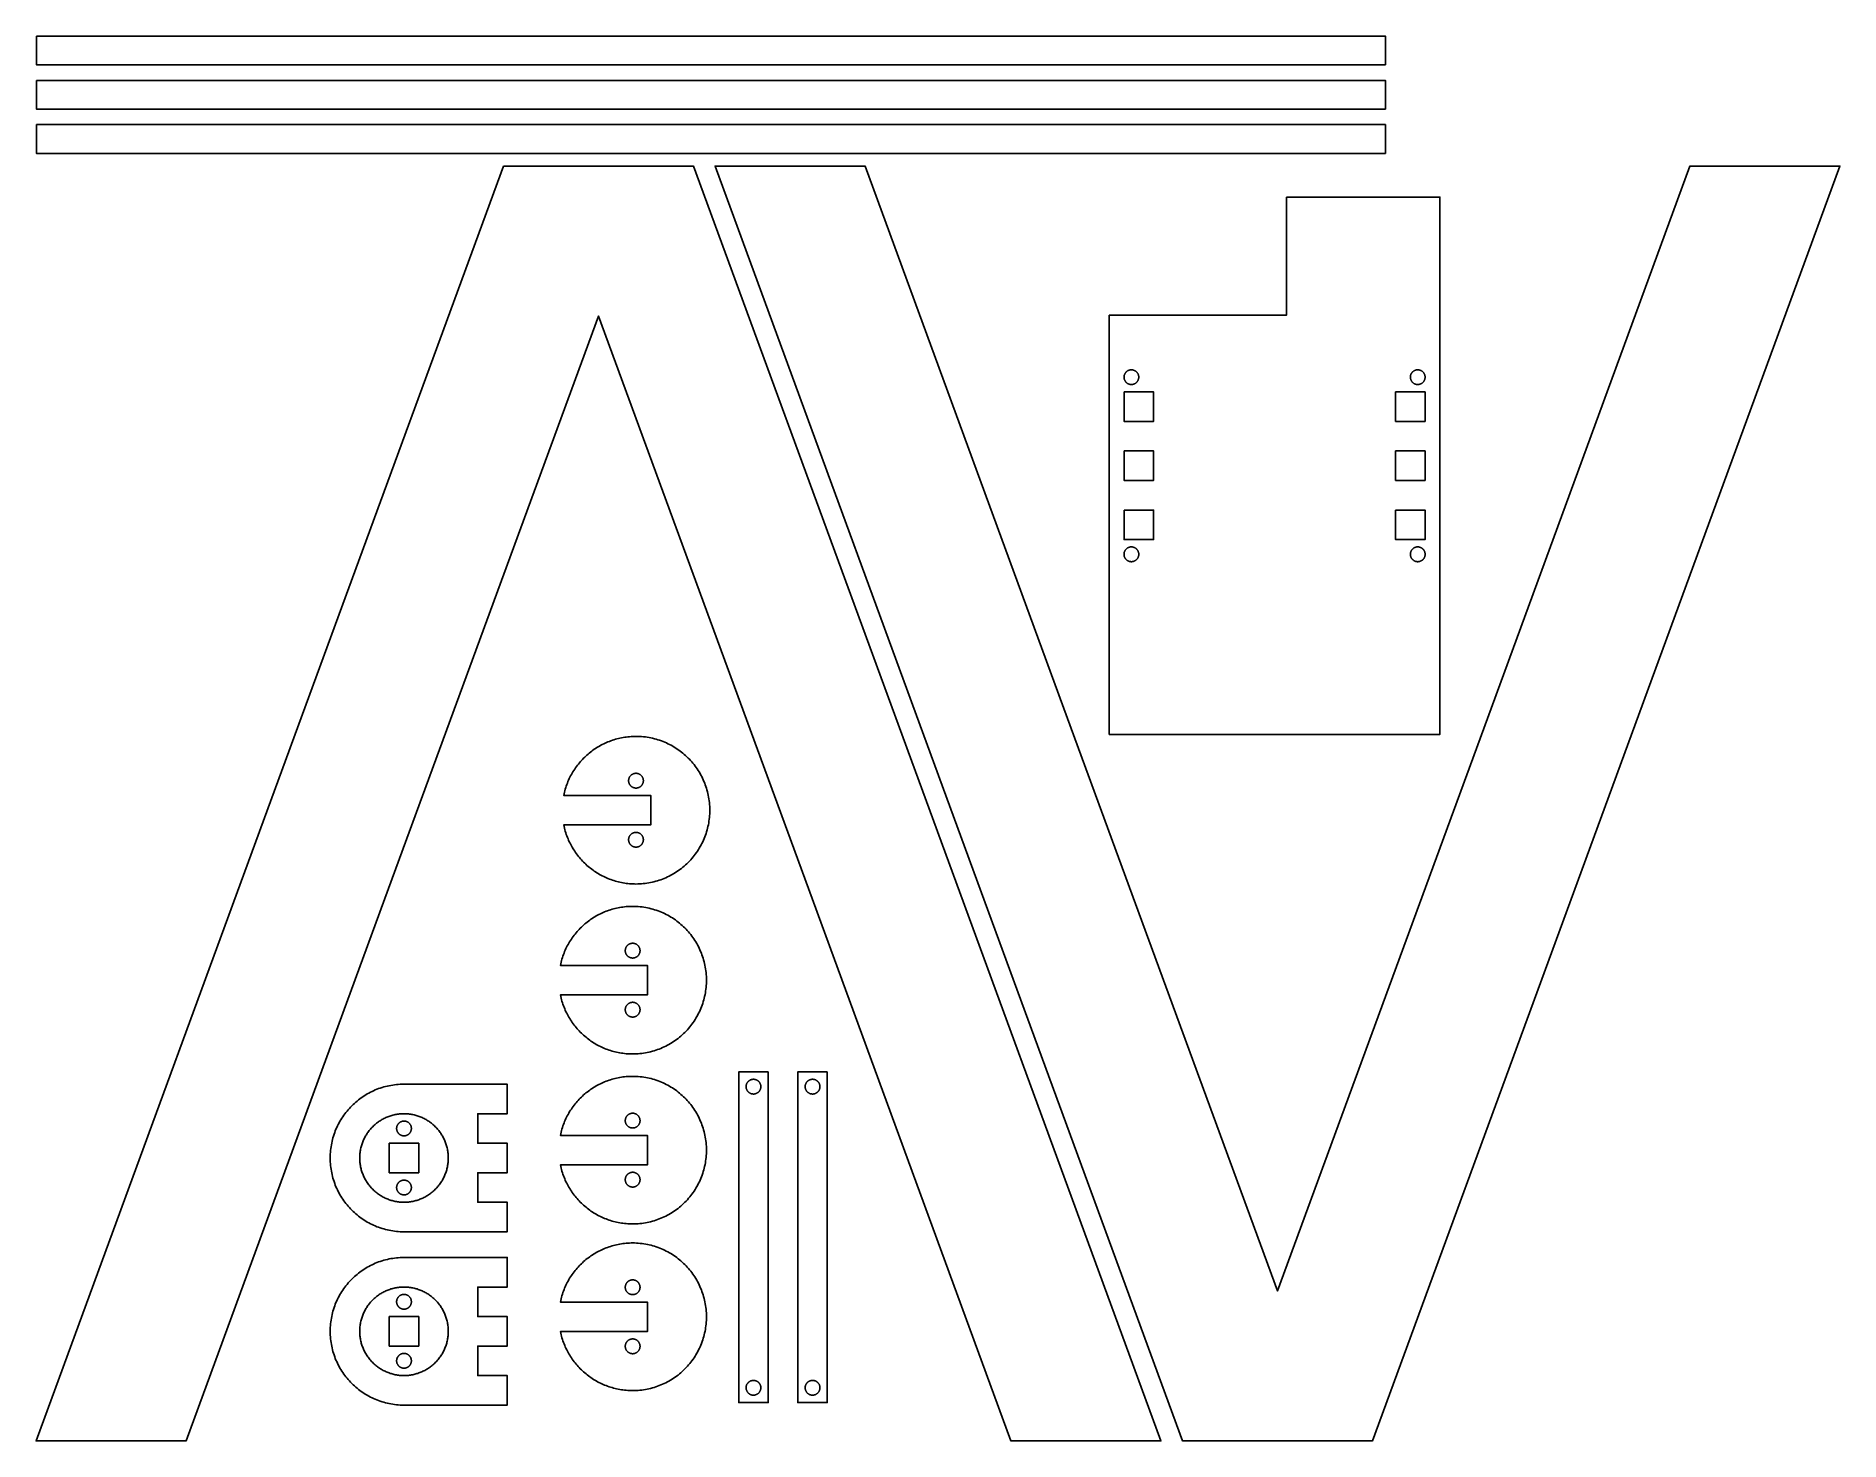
# Model space of a CAD drawing. Extents: x 0 to 611, y 0 to 476.
import ezdxf

# ---------------------------------------------------------------- set-up
doc = ezdxf.new("R2010")
doc.units = 0
doc.layers.add('Layer_1', color=7, linetype='CONTINUOUS')

msp = doc.modelspace()

# ---------------------------------------------------------------- linework, layer by layer
at = {"layer": 'Layer_1', "color": 7}
for points in [[(0.139092, 475.860918), (457.060893, 475.860918), (457.060893, 466.139102), (0.139092, 466.139102), (0.139092, 475.860918)], [(0.139092, 460.86092), (457.060893, 460.86092), (457.060893, 451.139104), (0.139092, 451.139104), (0.139092, 460.86092)], [(0.139092, 445.860905), (457.060893, 445.860905), (457.060893, 436.139089), (0.139092, 436.139089), (0.139092, 445.860905)]]:
    msp.add_lwpolyline(points, close=True, dxfattribs=at)
for points in [[(158.371314, 431.799993), (95.25, 259.700111), (0, 0.000001), (50.8, 0.000001), (120.65, 190.499993), (190.5, 380.999993), (260.35, 190.499993), (330.2, 0.000001), (381, 0.000001), (285.75, 259.700111), (222.628686, 431.799993), (158.371314, 431.799993), (158.371314, 431.799993)], [(388.371249, 0.000001), (325.249992, 172.099889), (230, 431.799999), (280.8, 431.799999), (350.649992, 241.300007), (420.499992, 50.800007), (490.349992, 241.300007), (560.199992, 431.799999), (610.999992, 431.799999), (515.749992, 172.099889), (452.628734, 0.000001), (388.371249, 0.000001), (388.371249, 0.000001)], [(423.502018, 421.324401), (423.502018, 381.324362), (363.502222, 381.324362), (363.502222, 239.3247), (475.502563, 239.3247), (475.502563, 421.324401), (423.502018, 421.324401), (423.502018, 421.324401)], [(371.002616, 362.824475), (371.131248, 362.821211), (371.258192, 362.811546), (371.383289, 362.79564), (371.506383, 362.773648), (371.627318, 362.745728), (371.745936, 362.712036), (371.86208, 362.67273), (371.975593, 362.627967), (372.086318, 362.577903), (372.194098, 362.522696), (372.298776, 362.462503), (372.400195, 362.397481), (372.498198, 362.327787), (372.592628, 362.253577), (372.683328, 362.175009), (372.770141, 362.09224), (372.852909, 362.005427), (372.931477, 361.914727), (373.005686, 361.820297), (373.07538, 361.722294), (373.140402, 361.620875), (373.200595, 361.516197), (373.255802, 361.408416), (373.305865, 361.297691), (373.350628, 361.184178), (373.389934, 361.068034), (373.423625, 360.949416), (373.451545, 360.828482), (373.473537, 360.705387), (373.489443, 360.58029), (373.499107, 360.453347), (373.502372, 360.324715), (373.499315, 360.200744), (373.490169, 360.077614), (373.475019, 359.95553), (373.453951, 359.834697), (373.427048, 359.715318), (373.394396, 359.597601), (373.35608, 359.481748), (373.312184, 359.367966), (373.262793, 359.256459), (373.207993, 359.147433), (373.147868, 359.041091), (373.082502, 358.937639), (373.011981, 358.837282), (372.93639, 358.740226), (372.855813, 358.646674), (372.770336, 358.556831), (372.680513, 358.471334), (372.586979, 358.390736), (372.489939, 358.315123), (372.389598, 358.24458), (372.286161, 358.179192), (372.179833, 358.119042), (372.070818, 358.064218), (371.959322, 358.014802), (371.84555, 357.970881), (371.729706, 357.932539), (371.611996, 357.89986), (371.492624, 357.872931), (371.371795, 357.851836), (371.249714, 357.836659), (371.126586, 357.827485), (371.002616, 357.824401), (370.878628, 357.827458), (370.75548, 357.836606), (370.633379, 357.85176), (370.512528, 357.872834), (370.393134, 357.899745), (370.2754, 357.932405), (370.159533, 357.970732), (370.045737, 358.01464), (369.934217, 358.064044), (369.825179, 358.118859), (369.718826, 358.179001), (369.615365, 358.244384), (369.515, 358.314923), (369.417936, 358.390534), (369.324378, 358.471132), (369.234532, 358.556632), (369.149032, 358.646478), (369.068434, 358.740035), (368.992823, 358.837099), (368.922283, 358.937464), (368.8569, 359.040925), (368.796758, 359.147277), (368.741943, 359.256316), (368.692539, 359.367836), (368.64863, 359.481632), (368.610303, 359.597499), (368.577642, 359.715232), (368.550732, 359.834626), (368.529657, 359.955477), (368.514503, 360.077578), (368.505355, 360.200726), (368.502297, 360.324715), (368.505381, 360.448685), (368.514554, 360.571813), (368.529731, 360.693894), (368.550826, 360.814723), (368.577756, 360.934096), (368.610434, 361.051807), (368.648776, 361.167651), (368.692697, 361.281424), (368.742113, 361.39292), (368.796938, 361.501935), (368.857087, 361.608263), (368.922476, 361.711701), (368.993019, 361.812042), (369.068632, 361.909082), (369.14923, 362.002616), (369.234728, 362.09244), (369.32457, 362.177917), (369.418122, 362.258494), (369.51518, 362.334086), (369.615537, 362.404607), (369.718989, 362.469972), (369.825331, 362.530098), (369.934358, 362.584898), (370.045865, 362.634289), (370.159647, 362.678185), (370.2755, 362.716501), (370.393218, 362.749153), (370.512597, 362.776055), (370.633431, 362.797124), (370.755515, 362.812273), (370.878646, 362.821419), (371.002616, 362.824475), (371.002616, 362.824475)], [(468.002168, 362.824475), (468.126139, 362.821419), (468.249269, 362.812273), (468.371354, 362.797124), (468.492188, 362.776055), (468.611567, 362.749153), (468.729285, 362.716501), (468.845137, 362.678185), (468.95892, 362.634289), (469.070427, 362.584898), (469.179454, 362.530098), (469.285796, 362.469972), (469.389248, 362.404607), (469.489605, 362.334086), (469.586663, 362.258494), (469.680215, 362.177917), (469.770057, 362.09244), (469.855555, 362.002616), (469.936153, 361.909082), (470.011766, 361.812042), (470.082309, 361.711701), (470.147698, 361.608263), (470.207847, 361.501935), (470.262672, 361.39292), (470.312088, 361.281424), (470.356009, 361.167651), (470.394351, 361.051807), (470.427029, 360.934096), (470.453958, 360.814723), (470.475054, 360.693894), (470.490231, 360.571813), (470.499404, 360.448685), (470.502488, 360.324715), (470.49943, 360.200726), (470.490282, 360.077578), (470.475128, 359.955477), (470.454053, 359.834626), (470.427143, 359.715232), (470.394482, 359.597499), (470.356155, 359.481632), (470.312246, 359.367836), (470.262842, 359.256316), (470.208027, 359.147277), (470.147885, 359.040925), (470.082502, 358.937464), (470.011962, 358.837099), (469.936351, 358.740035), (469.855753, 358.646478), (469.770253, 358.556632), (469.680407, 358.471132), (469.586849, 358.390534), (469.489785, 358.314923), (469.38942, 358.244384), (469.285959, 358.179001), (469.179606, 358.118859), (469.070568, 358.064044), (468.959048, 358.01464), (468.845252, 357.970732), (468.729384, 357.932405), (468.611651, 357.899745), (468.492257, 357.872834), (468.371406, 357.85176), (468.249305, 357.836606), (468.126157, 357.827458), (468.002168, 357.824401), (467.878199, 357.827485), (467.755071, 357.836659), (467.63299, 357.851836), (467.512161, 357.872931), (467.392789, 357.89986), (467.275079, 357.932539), (467.159235, 357.970881), (467.045463, 358.014802), (466.933967, 358.064218), (466.824952, 358.119042), (466.718624, 358.179192), (466.615187, 358.24458), (466.514846, 358.315123), (466.417806, 358.390736), (466.324272, 358.471334), (466.234449, 358.556831), (466.148971, 358.646674), (466.068395, 358.740226), (465.992804, 358.837282), (465.922283, 358.937639), (465.856917, 359.041091), (465.796792, 359.147433), (465.741992, 359.256459), (465.692601, 359.367966), (465.648705, 359.481748), (465.610389, 359.597601), (465.577737, 359.715318), (465.550834, 359.834697), (465.529766, 359.95553), (465.514616, 360.077614), (465.50547, 360.200744), (465.502413, 360.324715), (465.505678, 360.453347), (465.515342, 360.58029), (465.531248, 360.705387), (465.55324, 360.828482), (465.58116, 360.949416), (465.614851, 361.068034), (465.654157, 361.184178), (465.69892, 361.297691), (465.748983, 361.408416), (465.80419, 361.516197), (465.864382, 361.620875), (465.929404, 361.722294), (465.999099, 361.820297), (466.073308, 361.914727), (466.151876, 362.005427), (466.234644, 362.09224), (466.321457, 362.175009), (466.412157, 362.253577), (466.506587, 362.327787), (466.60459, 362.397481), (466.706009, 362.462503), (466.810687, 362.522696), (466.918467, 362.577903), (467.029192, 362.627967), (467.142705, 362.67273), (467.258849, 362.712036), (467.377467, 362.745728), (467.498401, 362.773648), (467.621496, 362.79564), (467.746593, 362.811546), (467.873536, 362.821211), (468.002168, 362.824475), (468.002168, 362.824475)], [(368.502297, 355.32464), (378.502446, 355.32464), (378.502446, 345.324493), (368.502297, 345.324493), (368.502297, 355.32464), (368.502297, 355.32464)], [(460.502339, 355.32464), (470.502488, 355.32464), (470.502488, 345.324493), (460.502339, 345.324493), (460.502339, 355.32464), (460.502339, 355.32464)], [(368.502297, 335.324344), (378.502446, 335.324344), (378.502446, 325.324198), (368.502297, 325.324198), (368.502297, 335.324344), (368.502297, 335.324344)], [(460.502339, 335.324344), (470.502488, 335.324344), (470.502488, 325.324198), (460.502339, 325.324198), (460.502339, 335.324344), (460.502339, 335.324344)], [(368.502297, 315.324601), (378.502446, 315.324601), (378.502446, 305.324452), (368.502297, 305.324452), (368.502297, 315.324601), (368.502297, 315.324601)], [(460.502339, 315.324601), (470.502488, 315.324601), (470.502488, 305.324452), (460.502339, 305.324452), (460.502339, 315.324601), (460.502339, 315.324601)], [(371.002616, 302.824691), (371.126586, 302.821607), (371.249714, 302.812433), (371.371794, 302.797257), (371.492623, 302.776161), (371.611995, 302.749232), (371.729706, 302.716554), (371.845549, 302.678211), (371.959322, 302.63429), (372.070817, 302.584875), (372.179832, 302.53005), (372.28616, 302.469901), (372.389597, 302.404512), (372.489938, 302.333969), (372.586978, 302.258357), (372.680512, 302.177759), (372.770335, 302.092262), (372.855812, 302.00242), (372.936389, 301.908868), (373.01198, 301.811811), (373.082501, 301.711454), (373.147867, 301.608003), (373.207992, 301.501661), (373.262792, 301.392635), (373.312183, 301.281128), (373.356079, 301.167346), (373.394395, 301.051493), (373.427047, 300.933776), (373.45395, 300.814398), (373.475019, 300.693564), (373.490169, 300.57148), (373.499314, 300.448351), (373.502372, 300.32438), (373.499107, 300.195748), (373.489443, 300.068805), (373.473537, 299.943708), (373.451545, 299.820613), (373.423625, 299.699678), (373.389934, 299.581061), (373.350628, 299.464917), (373.305865, 299.351404), (373.255802, 299.240678), (373.200595, 299.132898), (373.140402, 299.02822), (373.07538, 298.926801), (373.005686, 298.828798), (372.931477, 298.734368), (372.852909, 298.643668), (372.77014, 298.556855), (372.683328, 298.474086), (372.592628, 298.395518), (372.498198, 298.321308), (372.400195, 298.251614), (372.298776, 298.186592), (372.194098, 298.126399), (372.086318, 298.071192), (371.975593, 298.021128), (371.86208, 297.976365), (371.745936, 297.937059), (371.627318, 297.903367), (371.506383, 297.875447), (371.383289, 297.853455), (371.258192, 297.837548), (371.131248, 297.827884), (371.002616, 297.824619), (370.878646, 297.827676), (370.755515, 297.836822), (370.633431, 297.851971), (370.512597, 297.87304), (370.393218, 297.899942), (370.2755, 297.932594), (370.159647, 297.97091), (370.045865, 298.014806), (369.934358, 298.064197), (369.825331, 298.118997), (369.718989, 298.179123), (369.615537, 298.244488), (369.51518, 298.315009), (369.418122, 298.3906), (369.32457, 298.471177), (369.234728, 298.556655), (369.14923, 298.646478), (369.068632, 298.740013), (368.993019, 298.837053), (368.922476, 298.937394), (368.857087, 299.040832), (368.796938, 299.14716), (368.742113, 299.256175), (368.692697, 299.367671), (368.648776, 299.481444), (368.610434, 299.597288), (368.577756, 299.714999), (368.550826, 299.834372), (368.529731, 299.955201), (368.514554, 300.077282), (368.505381, 300.20041), (368.502297, 300.32438), (368.505355, 300.448369), (368.514503, 300.571516), (368.529658, 300.693618), (368.550732, 300.814468), (368.577643, 300.933862), (368.610304, 301.051595), (368.648631, 301.167462), (368.692539, 301.281258), (368.741944, 301.392778), (368.796759, 301.501816), (368.856901, 301.608169), (368.922284, 301.71163), (368.992824, 301.811994), (369.068435, 301.909058), (369.149033, 302.002615), (369.234533, 302.092461), (369.324379, 302.177961), (369.417937, 302.258558), (369.515001, 302.334169), (369.615366, 302.404709), (369.718827, 302.470092), (369.825179, 302.530233), (369.934218, 302.585048), (370.045738, 302.634452), (370.159534, 302.67836), (370.275401, 302.716687), (370.393134, 302.749348), (370.512529, 302.776258), (370.633379, 302.797332), (370.75548, 302.812486), (370.878628, 302.821634), (371.002616, 302.824691), (371.002616, 302.824691)], [(468.002168, 302.824691), (468.126157, 302.821634), (468.249305, 302.812486), (468.371406, 302.797332), (468.492256, 302.776258), (468.611651, 302.749348), (468.729384, 302.716687), (468.845251, 302.67836), (468.959047, 302.634452), (469.070567, 302.585048), (469.179606, 302.530233), (469.285958, 302.470092), (469.389419, 302.404709), (469.489784, 302.334169), (469.586848, 302.258558), (469.680406, 302.177961), (469.770252, 302.092461), (469.855752, 302.002615), (469.93635, 301.909058), (470.011961, 301.811994), (470.082501, 301.71163), (470.147884, 301.608169), (470.208026, 301.501816), (470.262841, 301.392778), (470.312246, 301.281258), (470.356154, 301.167462), (470.394481, 301.051595), (470.427142, 300.933862), (470.454053, 300.814468), (470.475127, 300.693618), (470.490281, 300.571516), (470.49943, 300.448369), (470.502488, 300.32438), (470.499404, 300.20041), (470.490231, 300.077282), (470.475054, 299.955201), (470.453958, 299.834372), (470.427029, 299.714999), (470.394351, 299.597288), (470.356009, 299.481444), (470.312088, 299.367671), (470.262672, 299.256175), (470.207847, 299.14716), (470.147698, 299.040832), (470.082309, 298.937394), (470.011766, 298.837053), (469.936153, 298.740013), (469.855555, 298.646478), (469.770057, 298.556655), (469.680215, 298.471177), (469.586663, 298.3906), (469.489605, 298.315009), (469.389248, 298.244488), (469.285796, 298.179123), (469.179454, 298.118997), (469.070427, 298.064197), (468.95892, 298.014806), (468.845137, 297.97091), (468.729285, 297.932594), (468.611566, 297.899942), (468.492188, 297.87304), (468.371354, 297.851971), (468.249269, 297.836822), (468.126139, 297.827676), (468.002168, 297.824619), (467.873536, 297.827884), (467.746593, 297.837548), (467.621496, 297.853455), (467.498401, 297.875447), (467.377467, 297.903367), (467.258849, 297.937059), (467.142705, 297.976365), (467.029192, 298.021128), (466.918467, 298.071192), (466.810687, 298.126399), (466.706009, 298.186592), (466.60459, 298.251614), (466.506587, 298.321308), (466.412157, 298.395518), (466.321457, 298.474086), (466.234644, 298.556855), (466.151876, 298.643668), (466.073308, 298.734368), (465.999099, 298.828798), (465.929405, 298.926801), (465.864382, 299.02822), (465.80419, 299.132898), (465.748983, 299.240678), (465.69892, 299.351404), (465.654157, 299.464917), (465.614851, 299.581061), (465.58116, 299.699678), (465.55324, 299.820613), (465.531248, 299.943708), (465.515342, 300.068805), (465.505678, 300.195748), (465.502413, 300.32438), (465.50547, 300.448351), (465.514616, 300.57148), (465.529766, 300.693564), (465.550835, 300.814398), (465.577737, 300.933776), (465.610389, 301.051493), (465.648706, 301.167346), (465.692602, 301.281128), (465.741992, 301.392635), (465.796793, 301.501661), (465.856918, 301.608003), (465.922284, 301.711454), (465.992805, 301.811811), (466.068396, 301.908868), (466.148972, 302.00242), (466.23445, 302.092262), (466.324273, 302.177759), (466.417807, 302.258357), (466.514847, 302.333969), (466.615188, 302.404512), (466.718625, 302.469901), (466.824953, 302.53005), (466.933967, 302.584875), (467.045463, 302.63429), (467.159235, 302.678211), (467.275079, 302.716554), (467.39279, 302.749232), (467.512162, 302.776161), (467.63299, 302.797257), (467.755071, 302.812433), (467.878199, 302.821607), (468.002168, 302.824691), (468.002168, 302.824691)], [(203.2, 238.642286), (202.644385, 238.636145), (202.091316, 238.617875), (201.540935, 238.587592), (200.993386, 238.545413), (200.44881, 238.491454), (199.90735, 238.425831), (199.369148, 238.34866), (198.834347, 238.260058), (198.303088, 238.160142), (197.775516, 238.049026), (197.25177, 237.926828), (196.731996, 237.793664), (196.216333, 237.64965), (195.704926, 237.494903), (195.197916, 237.329538), (194.695446, 237.153673), (194.197659, 236.967422), (193.704695, 236.770903), (193.216699, 236.564232), (192.733813, 236.347525), (192.256178, 236.120899), (191.783937, 235.884469), (191.317233, 235.638352), (190.856208, 235.382664), (190.401004, 235.117522), (189.951764, 234.843041), (189.508631, 234.559339), (189.071746, 234.26653), (188.641252, 233.964733), (188.217291, 233.654062), (187.800006, 233.334635), (187.38954, 233.006567), (186.986034, 232.669974), (186.589631, 232.324974), (186.200474, 231.971682), (185.818704, 231.610215), (185.444464, 231.240688), (185.077897, 230.863218), (184.719146, 230.477922), (184.368351, 230.084916), (184.025657, 229.684315), (183.691204, 229.276237), (183.365136, 228.860797), (183.047596, 228.438112), (182.738724, 228.008299), (182.438665, 227.571472), (182.147559, 227.127749), (181.865551, 226.677246), (181.592781, 226.220079), (181.329393, 225.756365), (181.075528, 225.286219), (180.83133, 224.809759), (180.59694, 224.327099), (180.372502, 223.838357), (180.158156, 223.34365), (179.954047, 222.843092), (179.760316, 222.3368), (179.577105, 221.824892), (179.404558, 221.307482), (179.242815, 220.784688), (179.092021, 220.256625), (178.952317, 219.72341), (178.823845, 219.185158), (178.706749, 218.641988), (208.200075, 218.641988), (208.200075, 208.642403), (178.732104, 208.642403), (178.849102, 208.099664), (178.977458, 207.561836), (179.11703, 207.029033), (179.267675, 206.501372), (179.429253, 205.978969), (179.60162, 205.461941), (179.784634, 204.950402), (179.978154, 204.44447), (180.182038, 203.944261), (180.396144, 203.449889), (180.620329, 202.961473), (180.854452, 202.479127), (181.09837, 202.002968), (181.351942, 201.533112), (181.615025, 201.069674), (181.887477, 200.612772), (182.169157, 200.162521), (182.459923, 199.719037), (182.759632, 199.282437), (183.068142, 198.852836), (183.385311, 198.43035), (183.710998, 198.015096), (184.04506, 197.60719), (184.387356, 197.206747), (184.737742, 196.813885), (185.096078, 196.428718), (185.462221, 196.051364), (185.836029, 195.681938), (186.217361, 195.320556), (186.606073, 194.967334), (187.002025, 194.622389), (187.405073, 194.285836), (187.815077, 193.957792), (188.231893, 193.638372), (188.655381, 193.327694), (189.085398, 193.025872), (189.521801, 192.733023), (189.96445, 192.449264), (190.413201, 192.174709), (190.867913, 191.909476), (191.328444, 191.653681), (191.794652, 191.407438), (192.266394, 191.170866), (192.74353, 190.944079), (193.225916, 190.727193), (193.713411, 190.520326), (194.205872, 190.323592), (194.703158, 190.137108), (195.205127, 189.960991), (195.711637, 189.795356), (196.222545, 189.640319), (196.737709, 189.495996), (197.256989, 189.362504), (197.78024, 189.239958), (198.307322, 189.128475), (198.838093, 189.028171), (199.37241, 188.939162), (199.910132, 188.861564), (200.451115, 188.795492), (200.99522, 188.741064), (201.542302, 188.698395), (202.092221, 188.667601), (202.644834, 188.648799), (203.2, 188.642104), (203.820766, 188.649808), (204.439684, 188.672838), (205.056499, 188.71109), (205.670954, 188.764457), (206.282793, 188.832832), (206.89176, 188.916111), (207.497599, 189.014186), (208.100054, 189.126951), (208.698868, 189.254301), (209.293785, 189.39613), (209.88455, 189.552331), (210.470905, 189.722797), (211.052596, 189.907424), (211.629365, 190.106105), (212.200957, 190.318734), (212.767116, 190.545204), (213.327585, 190.78541), (213.882108, 191.039246), (214.430429, 191.306605), (214.972292, 191.587382), (215.507441, 191.881469), (216.03562, 192.188762), (216.556572, 192.509154), (217.070041, 192.842539), (217.575772, 193.188811), (218.073507, 193.547863), (218.562992, 193.91959), (219.043969, 194.303886), (219.516183, 194.700644), (219.979377, 195.109758), (220.433296, 195.531123), (220.877683, 195.964631), (221.311182, 196.409028), (221.732537, 196.862956), (222.141641, 197.32616), (222.538388, 197.798383), (222.922673, 198.279368), (223.294389, 198.768861), (223.653431, 199.266605), (223.999691, 199.772343), (224.333065, 200.28582), (224.653445, 200.806779), (224.960726, 201.334964), (225.254802, 201.87012), (225.535566, 202.411989), (225.802913, 202.960316), (226.056736, 203.514845), (226.29693, 204.075319), (226.523388, 204.641483), (226.736004, 205.21308), (226.934672, 205.789854), (227.119286, 206.371548), (227.28974, 206.957908), (227.445927, 207.548676), (227.587742, 208.143596), (227.715079, 208.742413), (227.827831, 209.34487), (227.925893, 209.950711), (228.009158, 210.55968), (228.07752, 211.171521), (228.130873, 211.785977), (228.169111, 212.402793), (228.192128, 213.021712), (228.199817, 213.642478), (228.191647, 214.287732), (228.167278, 214.928961), (228.126906, 215.565967), (228.070728, 216.198555), (227.99894, 216.826528), (227.911738, 217.44969), (227.809318, 218.067845), (227.691878, 218.680795), (227.559612, 219.288346), (227.412719, 219.890299), (227.251393, 220.48646), (227.075832, 221.076632), (226.886231, 221.660618), (226.682788, 222.238223), (226.465697, 222.809249), (226.235157, 223.3735), (225.991362, 223.93078), (225.73451, 224.480894), (225.464797, 225.023643), (225.182418, 225.558833), (224.887571, 226.086266), (224.580452, 226.605746), (224.261257, 227.117078), (223.930183, 227.620064), (223.587425, 228.114508), (223.23318, 228.600215), (222.867645, 229.076987), (222.491016, 229.544628), (222.103489, 230.002942), (221.70526, 230.451733), (221.296526, 230.890804), (220.877484, 231.319959), (220.448329, 231.739001), (220.009258, 232.147735), (219.560467, 232.545963), (219.102152, 232.93349), (218.634511, 233.310119), (218.157739, 233.675654), (217.672032, 234.029899), (217.177588, 234.372656), (216.674602, 234.703731), (216.16327, 235.022926), (215.643789, 235.330045), (215.116356, 235.624891), (214.581166, 235.90727), (214.038417, 236.176983), (213.488304, 236.433835), (212.931023, 236.677629), (212.366772, 236.908169), (211.795746, 237.12526), (211.218141, 237.328703), (210.634155, 237.518303), (210.043983, 237.693865), (209.447822, 237.85519), (208.845868, 238.002083), (208.238318, 238.134348), (207.625367, 238.251789), (207.007213, 238.354208), (206.384051, 238.44141), (205.756077, 238.513198), (205.123489, 238.569376), (204.486483, 238.609748), (203.845254, 238.634117), (203.2, 238.642286), (203.2, 238.642286)], [(203.2, 226.142382), (203.32397, 226.139298), (203.447098, 226.130125), (203.569179, 226.114948), (203.690009, 226.093852), (203.809381, 226.066923), (203.927092, 226.034245), (204.042936, 225.995903), (204.156709, 225.951982), (204.268205, 225.902566), (204.37722, 225.847741), (204.483549, 225.787592), (204.586986, 225.722203), (204.687327, 225.65166), (204.784368, 225.576047), (204.877902, 225.495449), (204.967725, 225.409951), (205.053203, 225.320109), (205.13378, 225.226557), (205.209371, 225.129499), (205.279892, 225.029142), (205.345258, 224.92569), (205.405383, 224.819348), (205.460184, 224.710321), (205.509574, 224.598814), (205.55347, 224.485031), (205.591786, 224.369179), (205.624438, 224.251461), (205.651341, 224.132082), (205.672409, 224.011248), (205.687558, 223.889163), (205.696704, 223.766033), (205.699761, 223.642062), (205.696496, 223.51343), (205.686832, 223.386487), (205.670925, 223.26139), (205.648933, 223.138295), (205.621013, 223.017361), (205.587321, 222.898743), (205.548015, 222.782599), (205.503252, 222.669086), (205.453189, 222.558361), (205.397982, 222.450581), (205.337789, 222.345903), (205.272766, 222.244484), (205.203072, 222.146481), (205.128862, 222.052051), (205.050295, 221.961351), (204.967526, 221.874538), (204.880713, 221.79177), (204.790013, 221.713202), (204.695583, 221.638993), (204.597579, 221.569298), (204.49616, 221.504276), (204.391482, 221.444084), (204.283702, 221.388877), (204.172977, 221.338814), (204.059464, 221.294051), (203.94332, 221.254745), (203.824702, 221.221054), (203.703767, 221.193134), (203.580673, 221.171142), (203.455575, 221.155236), (203.328632, 221.145572), (203.2, 221.142307), (203.071368, 221.145572), (202.944425, 221.155236), (202.819327, 221.171142), (202.696233, 221.193134), (202.575298, 221.221054), (202.45668, 221.254745), (202.340536, 221.294051), (202.227023, 221.338814), (202.116298, 221.388877), (202.008518, 221.444084), (201.90384, 221.504276), (201.802421, 221.569298), (201.704417, 221.638993), (201.609987, 221.713202), (201.519287, 221.79177), (201.432474, 221.874538), (201.349705, 221.961351), (201.271138, 222.052051), (201.196928, 222.146481), (201.127234, 222.244484), (201.062211, 222.345903), (201.002018, 222.450581), (200.946811, 222.558361), (200.896748, 222.669086), (200.851985, 222.782599), (200.812679, 222.898743), (200.778987, 223.017361), (200.751067, 223.138295), (200.729075, 223.26139), (200.713168, 223.386487), (200.703504, 223.51343), (200.700239, 223.642062), (200.703296, 223.766033), (200.712442, 223.889163), (200.727591, 224.011248), (200.748659, 224.132082), (200.775562, 224.251461), (200.808214, 224.369179), (200.84653, 224.485031), (200.890426, 224.598814), (200.939816, 224.710321), (200.994617, 224.819348), (201.054742, 224.92569), (201.120108, 225.029142), (201.190629, 225.129499), (201.26622, 225.226557), (201.346797, 225.320109), (201.432275, 225.409951), (201.522098, 225.495449), (201.615632, 225.576047), (201.712673, 225.65166), (201.813014, 225.722203), (201.916451, 225.787592), (202.02278, 225.847741), (202.131795, 225.902566), (202.243291, 225.951982), (202.357064, 225.995903), (202.472908, 226.034245), (202.590619, 226.066923), (202.709991, 226.093852), (202.830821, 226.114948), (202.952902, 226.130125), (203.07603, 226.139298), (203.2, 226.142382), (203.2, 226.142382)], [(203.2, 206.142083), (203.328632, 206.138819), (203.455575, 206.129155), (203.580673, 206.113249), (203.703767, 206.091257), (203.824702, 206.063337), (203.94332, 206.029646), (204.059464, 205.99034), (204.172977, 205.945577), (204.283702, 205.895514), (204.391482, 205.840307), (204.49616, 205.780114), (204.597579, 205.715092), (204.695583, 205.645398), (204.790013, 205.571189), (204.880713, 205.492621), (204.967526, 205.409852), (205.050295, 205.323039), (205.128862, 205.23234), (205.203072, 205.13791), (205.272766, 205.039907), (205.337789, 204.938488), (205.397982, 204.833809), (205.453189, 204.726029), (205.503252, 204.615304), (205.548015, 204.501791), (205.587321, 204.385648), (205.621013, 204.26703), (205.648933, 204.146095), (205.670925, 204.023001), (205.686832, 203.897903), (205.696496, 203.77096), (205.699761, 203.642328), (205.696704, 203.518357), (205.687558, 203.395227), (205.672409, 203.273143), (205.651341, 203.152309), (205.624438, 203.03293), (205.591786, 202.915212), (205.55347, 202.799359), (205.509574, 202.685577), (205.460184, 202.574069), (205.405383, 202.465042), (205.345258, 202.3587), (205.279892, 202.255248), (205.209371, 202.154891), (205.13378, 202.057834), (205.053203, 201.964282), (204.967725, 201.874439), (204.877902, 201.788942), (204.784368, 201.708344), (204.687327, 201.632731), (204.586986, 201.562187), (204.483549, 201.496799), (204.37722, 201.436649), (204.268205, 201.381825), (204.156709, 201.332409), (204.042936, 201.288488), (203.927092, 201.250146), (203.809381, 201.217467), (203.690009, 201.190538), (203.569179, 201.169443), (203.447098, 201.154266), (203.32397, 201.145093), (203.2, 201.142009), (203.07603, 201.145093), (202.952902, 201.154266), (202.830821, 201.169443), (202.709991, 201.190538), (202.590619, 201.217467), (202.472908, 201.250146), (202.357064, 201.288488), (202.243291, 201.332409), (202.131795, 201.381825), (202.02278, 201.436649), (201.916451, 201.496799), (201.813014, 201.562187), (201.712673, 201.632731), (201.615632, 201.708344), (201.522098, 201.788942), (201.432275, 201.874439), (201.346797, 201.964282), (201.26622, 202.057834), (201.190629, 202.154891), (201.120108, 202.255248), (201.054742, 202.3587), (200.994617, 202.465042), (200.939816, 202.574069), (200.890426, 202.685577), (200.84653, 202.799359), (200.808214, 202.915212), (200.775562, 203.03293), (200.748659, 203.152309), (200.727591, 203.273143), (200.712442, 203.395227), (200.703296, 203.518357), (200.700239, 203.642328), (200.703504, 203.77096), (200.713168, 203.897903), (200.729075, 204.023001), (200.751067, 204.146095), (200.778987, 204.26703), (200.812679, 204.385648), (200.851985, 204.501791), (200.896748, 204.615304), (200.946811, 204.726029), (201.002018, 204.833809), (201.062211, 204.938488), (201.127234, 205.039907), (201.196928, 205.13791), (201.271138, 205.23234), (201.349705, 205.323039), (201.432474, 205.409852), (201.519287, 205.492621), (201.609987, 205.571189), (201.704417, 205.645398), (201.802421, 205.715092), (201.90384, 205.780114), (202.008518, 205.840307), (202.116298, 205.895514), (202.227023, 205.945577), (202.340536, 205.99034), (202.45668, 206.029646), (202.575298, 206.063337), (202.696233, 206.091257), (202.819327, 206.113249), (202.944425, 206.129155), (203.071368, 206.138819), (203.2, 206.142083), (203.2, 206.142083)], [(202.071111, 181.068953), (201.515496, 181.062812), (200.962427, 181.044542), (200.412047, 181.014259), (199.864497, 180.97208), (199.319921, 180.91812), (198.778461, 180.852497), (198.240259, 180.775327), (197.705458, 180.686725), (197.1742, 180.586808), (196.646627, 180.475693), (196.122882, 180.353495), (195.603107, 180.220331), (195.087445, 180.076317), (194.576037, 179.92157), (194.069028, 179.756205), (193.566558, 179.580339), (193.06877, 179.394089), (192.575807, 179.19757), (192.08781, 178.990899), (191.604924, 178.774192), (191.127289, 178.547565), (190.655048, 178.311135), (190.188344, 178.065018), (189.727319, 177.809331), (189.272115, 177.544188), (188.822875, 177.269708), (188.379742, 176.986005), (187.942857, 176.693197), (187.512363, 176.3914), (187.088402, 176.080729), (186.671118, 175.761301), (186.260651, 175.433233), (185.857145, 175.096641), (185.460742, 174.751641), (185.071585, 174.398349), (184.689815, 174.036881), (184.315575, 173.667355), (183.949009, 173.289885), (183.590257, 172.904589), (183.239462, 172.511583), (182.896768, 172.110982), (182.562315, 171.702904), (182.236248, 171.287464), (181.918707, 170.864779), (181.609835, 170.434965), (181.309776, 169.998139), (181.01867, 169.554416), (180.736662, 169.103913), (180.463892, 168.646746), (180.200504, 168.183031), (179.946639, 167.712886), (179.702441, 167.236425), (179.468051, 166.753766), (179.243613, 166.265024), (179.029267, 165.770316), (178.825158, 165.269758), (178.631427, 164.763467), (178.448216, 164.251558), (178.275669, 163.734149), (178.113927, 163.211354), (177.963132, 162.683291), (177.823428, 162.150076), (177.694957, 161.611825), (177.57786, 161.068654), (207.071186, 161.068654), (207.071186, 151.06907), (177.603215, 151.06907), (177.720213, 150.526331), (177.848569, 149.988503), (177.988141, 149.4557), (178.138786, 148.928039), (178.300364, 148.405636), (178.472731, 147.888607), (178.655745, 147.377069), (178.849266, 146.871137), (179.05315, 146.370927), (179.267255, 145.876556), (179.49144, 145.388139), (179.725563, 144.905794), (179.969481, 144.429634), (180.223053, 143.959778), (180.486136, 143.496341), (180.758588, 143.039439), (181.040269, 142.589188), (181.331034, 142.145704), (181.630743, 141.709103), (181.939253, 141.279502), (182.256423, 140.857017), (182.582109, 140.441763), (182.916172, 140.033857), (183.258467, 139.633414), (183.608854, 139.240552), (183.967189, 138.855385), (184.333332, 138.478031), (184.707141, 138.108604), (185.088472, 137.747222), (185.477184, 137.394), (185.873136, 137.049055), (186.276184, 136.712502), (186.686188, 136.384458), (187.103005, 136.065039), (187.526492, 135.75436), (187.956509, 135.452539), (188.392912, 135.15969), (188.835561, 134.875931), (189.284312, 134.601376), (189.739024, 134.336143), (190.199555, 134.080347), (190.665763, 133.834105), (191.137506, 133.597532), (191.614641, 133.370745), (192.097027, 133.15386), (192.584522, 132.946992), (193.076983, 132.750259), (193.57427, 132.563775), (194.076238, 132.387658), (194.582748, 132.222022), (195.093656, 132.066985), (195.60882, 131.922663), (196.1281, 131.789171), (196.651351, 131.666625), (197.178433, 131.555142), (197.709204, 131.454838), (198.243521, 131.365829), (198.781243, 131.28823), (199.322227, 131.222159), (199.866331, 131.167731), (200.413413, 131.125062), (200.963332, 131.094268), (201.515946, 131.075466), (202.071111, 131.068771), (202.691877, 131.076474), (203.310795, 131.099505), (203.92761, 131.137757), (204.542065, 131.191124), (205.153904, 131.259499), (205.762871, 131.342778), (206.36871, 131.440853), (206.971165, 131.553618), (207.569979, 131.680968), (208.164896, 131.822797), (208.755661, 131.978997), (209.342016, 132.149464), (209.923707, 132.334091), (210.500476, 132.532772), (211.072068, 132.7454), (211.638227, 132.971871), (212.198696, 133.212077), (212.753219, 133.465913), (213.30154, 133.733272), (213.843403, 134.014048), (214.378552, 134.308136), (214.906731, 134.615429), (215.427683, 134.935821), (215.941152, 135.269206), (216.446883, 135.615477), (216.944618, 135.97453), (217.434103, 136.346257), (217.91508, 136.730552), (218.387294, 137.12731), (218.850489, 137.536425), (219.304407, 137.957789), (219.748794, 138.391298), (220.182293, 138.835695), (220.603648, 139.289623), (221.012752, 139.752826), (221.409499, 140.225049), (221.793784, 140.706035), (222.1655, 141.195528), (222.524542, 141.693272), (222.870802, 142.19901), (223.204176, 142.712487), (223.524556, 143.233446), (223.831837, 143.761631), (224.125913, 144.296787), (224.406677, 144.838656), (224.674024, 145.386983), (224.927848, 145.941512), (225.168041, 146.501986), (225.394499, 147.06815), (225.607115, 147.639746), (225.805783, 148.21652), (225.990397, 148.798215), (226.160851, 149.384574), (226.317038, 149.975343), (226.458853, 150.570263), (226.58619, 151.16908), (226.698942, 151.771537), (226.797004, 152.377378), (226.880269, 152.986347), (226.948631, 153.598187), (227.001984, 154.212644), (227.040222, 154.829459), (227.063239, 155.448378), (227.070928, 156.069144), (227.062758, 156.714399), (227.038389, 157.355627), (226.998018, 157.992634), (226.941839, 158.625222), (226.870051, 159.253195), (226.782849, 159.876357), (226.680429, 160.494511), (226.562989, 161.107462), (226.430723, 161.715012), (226.28383, 162.316966), (226.122504, 162.913127), (225.946943, 163.503299), (225.757342, 164.087285), (225.553899, 164.664889), (225.336808, 165.235915), (225.106268, 165.800167), (224.862473, 166.357447), (224.605621, 166.90756), (224.335908, 167.45031), (224.053529, 167.985499), (223.758683, 168.512932), (223.451563, 169.032413), (223.132368, 169.543744), (222.801294, 170.046731), (222.458536, 170.541175), (222.104291, 171.026881), (221.738756, 171.503653), (221.362127, 171.971295), (220.9746, 172.429609), (220.576371, 172.8784), (220.167637, 173.317471), (219.748595, 173.746625), (219.31944, 174.165668), (218.880369, 174.574401), (218.431578, 174.97263), (217.973263, 175.360157), (217.505622, 175.736786), (217.02885, 176.102321), (216.543143, 176.456566), (216.048699, 176.799323), (215.545713, 177.130398), (215.034381, 177.449592), (214.5149, 177.756711), (213.987467, 178.051558), (213.452278, 178.333936), (212.909528, 178.603649), (212.359415, 178.860501), (211.802134, 179.104296), (211.237883, 179.334836), (210.666857, 179.551926), (210.089252, 179.75537), (209.505266, 179.94497), (208.915094, 180.120531), (208.318933, 180.281857), (207.716979, 180.42875), (207.109429, 180.561015), (206.496478, 180.678455), (205.878324, 180.780875), (205.255162, 180.868077), (204.627189, 180.939865), (203.994601, 180.996043), (203.357594, 181.036414), (202.716366, 181.060783), (202.071111, 181.068953), (202.071111, 181.068953)], [(202.071111, 168.569049), (202.195081, 168.565964), (202.318209, 168.556791), (202.440291, 168.541615), (202.56112, 168.520519), (202.680492, 168.49359), (202.798203, 168.460912), (202.914047, 168.42257), (203.02782, 168.378648), (203.139316, 168.329233), (203.248331, 168.274408), (203.35466, 168.214259), (203.458097, 168.14887), (203.558438, 168.078327), (203.655479, 168.002714), (203.749013, 167.922116), (203.838836, 167.836618), (203.924314, 167.746776), (204.004891, 167.653223), (204.080482, 167.556166), (204.151003, 167.455809), (204.216369, 167.352357), (204.276494, 167.246015), (204.331295, 167.136988), (204.380685, 167.025481), (204.424581, 166.911698), (204.462897, 166.795845), (204.495549, 166.678127), (204.522452, 166.558749), (204.54352, 166.437915), (204.55867, 166.31583), (204.567815, 166.1927), (204.570872, 166.068729), (204.567607, 165.940097), (204.557943, 165.813154), (204.542036, 165.688057), (204.520044, 165.564962), (204.492124, 165.444027), (204.458432, 165.32541), (204.419126, 165.209266), (204.374363, 165.095753), (204.3243, 164.985028), (204.269093, 164.877248), (204.2089, 164.77257), (204.143878, 164.671151), (204.074183, 164.573148), (203.999973, 164.478718), (203.921406, 164.388018), (203.838637, 164.301205), (203.751824, 164.218436), (203.661124, 164.139869), (203.566694, 164.065659), (203.46869, 163.995965), (203.367271, 163.930943), (203.262593, 163.87075), (203.154813, 163.815544), (203.044088, 163.76548), (202.930575, 163.720717), (202.814431, 163.681412), (202.695813, 163.64772), (202.574878, 163.6198), (202.451784, 163.597809), (202.326686, 163.581902), (202.199743, 163.572238), (202.071111, 163.568974), (201.942479, 163.572238), (201.815536, 163.581902), (201.690439, 163.597809), (201.567344, 163.6198), (201.446409, 163.64772), (201.327791, 163.681412), (201.211648, 163.720717), (201.098134, 163.76548), (200.987409, 163.815544), (200.879629, 163.87075), (200.774951, 163.930943), (200.673532, 163.995965), (200.575529, 164.065659), (200.481098, 164.139869), (200.390398, 164.218436), (200.303585, 164.301205), (200.220817, 164.388018), (200.142249, 164.478718), (200.068039, 164.573148), (199.998345, 164.671151), (199.933322, 164.77257), (199.873129, 164.877248), (199.817923, 164.985028), (199.767859, 165.095753), (199.723096, 165.209266), (199.68379, 165.32541), (199.650098, 165.444027), (199.622178, 165.564962), (199.600186, 165.688057), (199.584279, 165.813154), (199.574615, 165.940097), (199.57135, 166.068729), (199.574407, 166.1927), (199.583553, 166.31583), (199.598702, 166.437915), (199.61977, 166.558749), (199.646673, 166.678127), (199.679325, 166.795845), (199.717641, 166.911698), (199.761537, 167.025481), (199.810928, 167.136988), (199.865728, 167.246015), (199.925853, 167.352357), (199.991219, 167.455809), (200.06174, 167.556166), (200.137331, 167.653223), (200.217908, 167.746776), (200.303386, 167.836618), (200.393209, 167.922116), (200.486744, 168.002714), (200.583784, 168.078327), (200.684125, 168.14887), (200.787562, 168.214259), (200.893891, 168.274408), (201.002906, 168.329233), (201.114402, 168.378648), (201.228175, 168.42257), (201.344019, 168.460912), (201.46173, 168.49359), (201.581102, 168.520519), (201.701932, 168.541615), (201.824013, 168.556791), (201.947141, 168.565964), (202.071111, 168.569049), (202.071111, 168.569049)], [(202.071111, 148.56875), (202.199743, 148.565486), (202.326686, 148.555822), (202.451784, 148.539915), (202.574878, 148.517924), (202.695813, 148.490004), (202.814431, 148.456312), (202.930575, 148.417007), (203.044088, 148.372244), (203.154813, 148.32218), (203.262593, 148.266974), (203.367271, 148.206781), (203.46869, 148.141759), (203.566694, 148.072065), (203.661124, 147.997855), (203.751824, 147.919288), (203.838637, 147.836519), (203.921406, 147.749706), (203.999973, 147.659006), (204.074183, 147.564576), (204.143878, 147.466573), (204.2089, 147.365154), (204.269093, 147.260476), (204.3243, 147.152696), (204.374363, 147.041971), (204.419126, 146.928458), (204.458432, 146.812314), (204.492124, 146.693697), (204.520044, 146.572762), (204.542036, 146.449667), (204.557943, 146.32457), (204.567607, 146.197627), (204.570872, 146.068995), (204.567815, 145.945024), (204.55867, 145.821894), (204.54352, 145.699809), (204.522452, 145.578975), (204.495549, 145.459597), (204.462897, 145.341879), (204.424581, 145.226026), (204.380685, 145.112243), (204.331295, 145.000736), (204.276494, 144.891709), (204.216369, 144.785367), (204.151003, 144.681915), (204.080482, 144.581558), (204.004891, 144.484501), (203.924314, 144.390948), (203.838836, 144.301106), (203.749013, 144.215608), (203.655479, 144.13501), (203.558438, 144.059397), (203.458097, 143.988854), (203.35466, 143.923465), (203.248331, 143.863316), (203.139316, 143.808491), (203.02782, 143.759076), (202.914047, 143.715154), (202.798203, 143.676812), (202.680492, 143.644134), (202.56112, 143.617205), (202.440291, 143.596109), (202.318209, 143.580933), (202.195081, 143.57176), (202.071111, 143.568675), (201.947141, 143.57176), (201.824013, 143.580933), (201.701932, 143.596109), (201.581102, 143.617205), (201.46173, 143.644134), (201.344019, 143.676812), (201.228175, 143.715154), (201.114402, 143.759076), (201.002906, 143.808491), (200.893891, 143.863316), (200.787562, 143.923465), (200.684125, 143.988854), (200.583784, 144.059397), (200.486744, 144.13501), (200.393209, 144.215608), (200.303386, 144.301106), (200.217908, 144.390948), (200.137331, 144.484501), (200.06174, 144.581558), (199.991219, 144.681915), (199.925853, 144.785367), (199.865728, 144.891709), (199.810928, 145.000736), (199.761537, 145.112243), (199.717641, 145.226026), (199.679325, 145.341879), (199.646673, 145.459597), (199.61977, 145.578975), (199.598702, 145.699809), (199.583553, 145.821894), (199.574407, 145.945024), (199.57135, 146.068995), (199.574615, 146.197627), (199.584279, 146.32457), (199.600186, 146.449667), (199.622178, 146.572762), (199.650098, 146.693697), (199.68379, 146.812314), (199.723096, 146.928458), (199.767859, 147.041971), (199.817923, 147.152696), (199.873129, 147.260476), (199.933322, 147.365154), (199.998345, 147.466573), (200.068039, 147.564576), (200.142249, 147.659006), (200.220817, 147.749706), (200.303585, 147.836519), (200.390398, 147.919288), (200.481098, 147.997855), (200.575529, 148.072065), (200.673532, 148.141759), (200.774951, 148.206781), (200.879629, 148.266974), (200.987409, 148.32218), (201.098134, 148.372244), (201.211648, 148.417007), (201.327791, 148.456312), (201.446409, 148.490004), (201.567344, 148.517924), (201.690439, 148.539915), (201.815536, 148.555822), (201.942479, 148.565486), (202.071111, 148.56875), (202.071111, 148.56875)], [(202.071111, 123.49562), (201.515496, 123.489479), (200.962427, 123.471208), (200.412047, 123.440926), (199.864497, 123.398746), (199.319921, 123.344787), (198.778461, 123.279164), (198.240259, 123.201994), (197.705458, 123.113392), (197.1742, 123.013475), (196.646627, 122.902359), (196.122882, 122.780162), (195.603107, 122.646998), (195.087445, 122.502984), (194.576037, 122.348236), (194.069028, 122.182872), (193.566558, 122.007006), (193.06877, 121.820755), (192.575807, 121.624237), (192.08781, 121.417566), (191.604924, 121.200859), (191.127289, 120.974232), (190.655048, 120.737802), (190.188344, 120.491685), (189.727319, 120.235997), (189.272115, 119.970855), (188.822875, 119.696374), (188.379742, 119.412672), (187.942857, 119.119864), (187.512363, 118.818066), (187.088402, 118.507396), (186.671118, 118.187968), (186.260651, 117.8599), (185.857145, 117.523308), (185.460742, 117.178307), (185.071585, 116.825015), (184.689815, 116.463548), (184.315575, 116.094021), (183.949009, 115.716552), (183.590257, 115.331256), (183.239462, 114.938249), (182.896768, 114.537649), (182.562315, 114.12957), (182.236248, 113.714131), (181.918707, 113.291446), (181.609835, 112.861632), (181.309776, 112.424805), (181.01867, 111.981082), (180.736662, 111.530579), (180.463892, 111.073412), (180.200504, 110.609698), (179.946639, 110.139552), (179.702441, 109.663092), (179.468051, 109.180433), (179.243613, 108.691691), (179.029267, 108.196983), (178.825158, 107.696425), (178.631427, 107.190134), (178.448216, 106.678225), (178.275669, 106.160815), (178.113927, 105.638021), (177.963132, 105.109958), (177.823428, 104.576743), (177.694957, 104.038492), (177.57786, 103.495321), (207.071186, 103.495321), (207.071186, 93.495736), (177.603215, 93.495736), (177.720213, 92.952998), (177.848569, 92.415169), (177.988141, 91.882366), (178.138786, 91.354706), (178.300364, 90.832303), (178.472731, 90.315274), (178.655745, 89.803736), (178.849266, 89.297804), (179.05315, 88.797594), (179.267255, 88.303223), (179.49144, 87.814806), (179.725563, 87.33246), (179.969481, 86.856301), (180.223053, 86.386445), (180.486136, 85.923008), (180.758588, 85.466105), (181.040269, 85.015854), (181.331034, 84.57237), (181.630743, 84.13577), (181.939253, 83.706169), (182.256423, 83.283683), (182.582109, 82.868429), (182.916172, 82.460523), (183.258467, 82.060081), (183.608854, 81.667218), (183.967189, 81.282052), (184.333332, 80.904697), (184.707141, 80.535271), (185.088472, 80.173889), (185.477184, 79.820667), (185.873136, 79.475722), (186.276184, 79.139169), (186.686188, 78.811125), (187.103005, 78.491706), (187.526492, 78.181027), (187.956509, 77.879205), (188.392912, 77.586357), (188.835561, 77.302597), (189.284312, 77.028043), (189.739024, 76.76281), (190.199555, 76.507014), (190.665763, 76.260772), (191.137506, 76.024199), (191.614641, 75.797412), (192.097027, 75.580527), (192.584522, 75.373659), (193.076983, 75.176925), (193.57427, 74.990442), (194.076238, 74.814324), (194.582748, 74.648689), (195.093656, 74.493652), (195.60882, 74.349329), (196.1281, 74.215837), (196.651351, 74.093292), (197.178433, 73.981809), (197.709204, 73.881505), (198.243521, 73.792495), (198.781243, 73.714897), (199.322227, 73.648826), (199.866331, 73.594397), (200.413413, 73.551728), (200.963332, 73.520935), (201.515946, 73.502132), (202.071111, 73.495438), (202.691877, 73.503141), (203.310795, 73.526172), (203.92761, 73.564424), (204.542065, 73.61779), (205.153904, 73.686166), (205.762871, 73.769444), (206.36871, 73.867519), (206.971165, 73.980285), (207.569979, 74.107635), (208.164896, 74.249463), (208.755661, 74.405664), (209.342016, 74.576131), (209.923707, 74.760758), (210.500476, 74.959438), (211.072068, 75.172067), (211.638227, 75.398538), (212.198696, 75.638744), (212.753219, 75.892579), (213.30154, 76.159938), (213.843403, 76.440715), (214.378552, 76.734803), (214.906731, 77.042095), (215.427683, 77.362487), (215.941152, 77.695872), (216.446883, 78.042144), (216.944618, 78.401196), (217.434103, 78.772923), (217.91508, 79.157219), (218.387294, 79.553977), (218.850489, 79.963091), (219.304407, 80.384456), (219.748794, 80.817965), (220.182293, 81.262361), (220.603648, 81.71629), (221.012752, 82.179493), (221.409499, 82.651716), (221.793784, 83.132702), (222.1655, 83.622195), (222.524542, 84.119938), (222.870802, 84.625676), (223.204176, 85.139153), (223.524556, 85.660112), (223.831837, 86.188298), (224.125913, 86.723453), (224.406677, 87.265323), (224.674024, 87.81365), (224.927848, 88.368178), (225.168041, 88.928653), (225.394499, 89.494816), (225.607115, 90.066413), (225.805783, 90.643187), (225.990397, 91.224882), (226.160851, 91.811241), (226.317038, 92.402009), (226.458853, 92.99693), (226.58619, 93.595747), (226.698942, 94.198204), (226.797004, 94.804045), (226.880269, 95.413013), (226.948631, 96.024854), (227.001984, 96.63931), (227.040222, 97.256126), (227.063239, 97.875045), (227.070928, 98.495811), (227.062758, 99.141065), (227.038389, 99.782294), (226.998018, 100.4193), (226.941839, 101.051888), (226.870051, 101.679861), (226.782849, 102.303023), (226.680429, 102.921178), (226.562989, 103.534129), (226.430723, 104.141679), (226.28383, 104.743633), (226.122504, 105.339794), (225.946943, 105.929966), (225.757342, 106.513952), (225.553899, 107.091556), (225.336808, 107.662582), (225.106268, 108.226833), (224.862473, 108.784114), (224.605621, 109.334227), (224.335908, 109.876976), (224.053529, 110.412166), (223.758683, 110.939599), (223.451563, 111.45908), (223.132368, 111.970411), (222.801294, 112.473397), (222.458536, 112.967842), (222.104291, 113.453548), (221.738756, 113.93032), (221.362127, 114.397961), (220.9746, 114.856275), (220.576371, 115.305066), (220.167637, 115.744137), (219.748595, 116.173292), (219.31944, 116.592334), (218.880369, 117.001068), (218.431578, 117.399297), (217.973263, 117.786824), (217.505622, 118.163453), (217.02885, 118.528988), (216.543143, 118.883232), (216.048699, 119.22599), (215.545713, 119.557064), (215.034381, 119.876259), (214.5149, 120.183378), (213.987467, 120.478225), (213.452278, 120.760603), (212.909528, 121.030316), (212.359415, 121.287168), (211.802134, 121.530962), (211.237883, 121.761503), (210.666857, 121.978593), (210.089252, 122.182036), (209.505266, 122.371637), (208.915094, 122.547198), (208.318933, 122.708523), (207.716979, 122.855417), (207.109429, 122.987682), (206.496478, 123.105122), (205.878324, 123.207541), (205.255162, 123.294743), (204.627189, 123.366531), (203.994601, 123.42271), (203.357594, 123.463081), (202.716366, 123.48745), (202.071111, 123.49562), (202.071111, 123.49562)], [(247.999586, 124.999771), (238.000001, 124.999771), (238.000001, 13.000004), (247.999586, 13.000004), (247.999586, 124.999771), (247.999586, 124.999771)], [(245.499831, 119.999696), (245.496746, 119.875726), (245.487573, 119.752598), (245.472397, 119.630517), (245.451301, 119.509687), (245.424372, 119.390315), (245.391694, 119.272604), (245.353351, 119.15676), (245.30943, 119.042987), (245.260014, 118.931491), (245.20519, 118.822476), (245.14504, 118.716147), (245.079651, 118.61271), (245.009108, 118.512368), (244.933495, 118.415328), (244.852897, 118.321794), (244.767399, 118.23197), (244.677556, 118.146493), (244.584004, 118.065916), (244.486947, 117.990324), (244.38659, 117.919803), (244.283137, 117.854438), (244.176795, 117.794312), (244.067768, 117.739512), (243.956261, 117.690121), (243.842478, 117.646226), (243.726625, 117.607909), (243.608907, 117.575258), (243.489528, 117.548355), (243.368694, 117.527287), (243.24661, 117.512138), (243.123479, 117.502992), (242.999508, 117.499936), (242.870876, 117.5032), (242.743933, 117.512865), (242.618836, 117.528771), (242.495741, 117.550763), (242.374807, 117.578683), (242.256189, 117.612375), (242.140045, 117.651681), (242.026532, 117.696444), (241.915807, 117.746508), (241.808027, 117.801715), (241.703349, 117.861908), (241.60193, 117.92693), (241.503927, 117.996624), (241.409497, 118.070834), (241.318797, 118.149402), (241.231984, 118.232171), (241.149216, 118.318984), (241.070648, 118.409684), (240.996439, 118.504114), (240.926744, 118.602117), (240.861722, 118.703536), (240.80153, 118.808214), (240.746323, 118.915995), (240.69626, 119.02672), (240.651497, 119.140233), (240.612191, 119.256377), (240.5785, 119.374995), (240.55058, 119.495929), (240.528588, 119.619024), (240.512682, 119.744121), (240.503018, 119.871064), (240.499753, 119.999696), (240.50281, 120.123667), (240.511956, 120.246797), (240.527106, 120.368881), (240.548174, 120.489714), (240.575077, 120.609093), (240.607729, 120.72681), (240.646045, 120.842663), (240.689941, 120.956445), (240.739331, 121.067952), (240.794132, 121.176979), (240.854257, 121.28332), (240.919623, 121.386772), (240.990143, 121.487129), (241.065735, 121.584185), (241.146311, 121.677737), (241.231789, 121.76758), (241.321612, 121.853077), (241.415146, 121.933675), (241.512186, 122.009288), (241.612527, 122.079831), (241.715964, 122.145219), (241.822292, 122.205369), (241.931307, 122.260193), (242.042802, 122.309609), (242.156575, 122.35353), (242.272419, 122.391872), (242.390129, 122.424551), (242.509501, 122.45148), (242.63033, 122.472576), (242.752411, 122.487752), (242.875539, 122.496926), (242.999508, 122.50001), (243.123497, 122.496953), (243.246645, 122.487805), (243.368746, 122.472651), (243.489597, 122.451577), (243.608992, 122.424667), (243.726725, 122.392006), (243.842592, 122.353679), (243.956388, 122.309772), (244.067908, 122.260368), (244.176947, 122.205553), (244.2833, 122.145411), (244.386761, 122.080028), (244.487127, 122.009489), (244.584191, 121.933878), (244.677748, 121.85328), (244.767595, 121.76778), (244.853095, 121.677934), (244.933693, 121.584377), (245.009304, 121.487313), (245.079844, 121.386948), (245.145227, 121.283487), (245.205369, 121.177134), (245.260184, 121.068096), (245.309589, 120.956576), (245.353497, 120.84278), (245.391824, 120.726913), (245.424485, 120.609179), (245.451396, 120.489785), (245.47247, 120.368934), (245.487624, 120.246833), (245.496773, 120.123685), (245.499831, 119.999696), (245.499831, 119.999696)], [(267.999585, 124.999771), (258, 124.999771), (258, 13.000004), (267.999585, 13.000004), (267.999585, 124.999771), (267.999585, 124.999771)], [(265.49983, 119.999696), (265.496746, 119.875726), (265.487573, 119.752598), (265.472396, 119.630517), (265.451301, 119.509687), (265.424371, 119.390315), (265.391693, 119.272604), (265.353351, 119.15676), (265.30943, 119.042987), (265.260014, 118.931491), (265.205189, 118.822476), (265.14504, 118.716147), (265.079651, 118.61271), (265.009108, 118.512368), (264.933494, 118.415328), (264.852896, 118.321794), (264.767399, 118.23197), (264.677556, 118.146493), (264.584004, 118.065916), (264.486946, 117.990324), (264.386589, 117.919803), (264.283137, 117.854438), (264.176795, 117.794312), (264.067768, 117.739512), (263.95626, 117.690121), (263.842478, 117.646226), (263.726625, 117.607909), (263.608906, 117.575258), (263.489528, 117.548355), (263.368694, 117.527287), (263.246609, 117.512138), (263.123479, 117.502992), (262.999508, 117.499936), (262.870876, 117.5032), (262.743933, 117.512865), (262.618835, 117.528771), (262.495741, 117.550763), (262.374806, 117.578683), (262.256188, 117.612375), (262.140045, 117.651681), (262.026532, 117.696444), (261.915807, 117.746508), (261.808027, 117.801715), (261.703349, 117.861908), (261.601929, 117.92693), (261.503926, 117.996624), (261.409497, 118.070834), (261.318797, 118.149402), (261.231984, 118.232171), (261.149215, 118.318984), (261.070648, 118.409684), (260.996438, 118.504114), (260.926744, 118.602117), (260.861722, 118.703536), (260.801529, 118.808214), (260.746323, 118.915995), (260.696259, 119.02672), (260.651496, 119.140233), (260.61219, 119.256377), (260.578499, 119.374995), (260.550579, 119.495929), (260.528587, 119.619024), (260.512681, 119.744121), (260.503017, 119.871064), (260.499753, 119.999696), (260.50281, 120.123667), (260.511956, 120.246797), (260.527105, 120.368881), (260.548174, 120.489714), (260.575076, 120.609093), (260.607728, 120.72681), (260.646045, 120.842663), (260.68994, 120.956445), (260.739331, 121.067952), (260.794131, 121.176979), (260.854257, 121.28332), (260.919622, 121.386772), (260.990143, 121.487129), (261.065734, 121.584185), (261.146311, 121.677737), (261.231788, 121.76758), (261.321611, 121.853077), (261.415145, 121.933675), (261.512185, 122.009288), (261.612526, 122.079831), (261.715963, 122.145219), (261.822292, 122.205369), (261.931306, 122.260193), (262.042802, 122.309609), (262.156574, 122.35353), (262.272418, 122.391872), (262.390129, 122.424551), (262.509501, 122.45148), (262.63033, 122.472576), (262.75241, 122.487752), (262.875538, 122.496926), (262.999508, 122.50001), (263.123497, 122.496953), (263.246644, 122.487805), (263.368746, 122.472651), (263.489597, 122.451577), (263.608991, 122.424667), (263.726724, 122.392006), (263.842592, 122.353679), (263.956388, 122.309772), (264.067908, 122.260368), (264.176947, 122.205553), (264.283299, 122.145411), (264.386761, 122.080028), (264.487126, 122.009489), (264.58419, 121.933878), (264.677748, 121.85328), (264.767594, 121.76778), (264.853094, 121.677934), (264.933692, 121.584377), (265.009304, 121.487313), (265.079843, 121.386948), (265.145227, 121.283487), (265.205368, 121.177134), (265.260184, 121.068096), (265.309588, 120.956576), (265.353497, 120.84278), (265.391824, 120.726913), (265.424485, 120.609179), (265.451395, 120.489785), (265.47247, 120.368934), (265.487624, 120.246833), (265.496772, 120.123685), (265.49983, 119.999696), (265.49983, 119.999696)], [(124.624262, 120.837659), (123.979007, 120.82949), (123.337778, 120.805121), (122.700772, 120.764749), (122.068184, 120.708571), (121.44021, 120.636783), (120.817048, 120.549581), (120.198894, 120.447162), (119.585943, 120.329721), (118.978392, 120.197456), (118.376438, 120.050563), (117.780277, 119.889237), (117.190105, 119.713676), (116.606119, 119.524075), (116.028514, 119.320632), (115.457488, 119.103542), (114.893237, 118.873001), (114.335956, 118.629207), (113.785843, 118.372355), (113.243093, 118.102641), (112.707903, 117.820263), (112.18047, 117.525416), (111.660989, 117.218297), (111.149658, 116.899102), (110.646671, 116.568028), (110.152227, 116.22527), (109.66652, 115.871025), (109.189748, 115.50549), (108.722107, 115.128861), (108.263792, 114.741334), (107.815001, 114.343105), (107.37593, 113.934371), (106.946775, 113.515329), (106.527733, 113.086174), (106.118999, 112.647102), (105.72077, 112.198312), (105.333243, 111.739997), (104.956614, 111.272356), (104.591079, 110.795584), (104.236834, 110.309877), (103.894076, 109.815432), (103.563002, 109.312446), (103.243807, 108.801114), (102.936688, 108.281634), (102.641841, 107.7542), (102.359462, 107.219011), (102.089749, 106.676261), (101.832897, 106.126148), (101.589103, 105.568867), (101.358562, 105.004616), (101.141472, 104.433589), (100.938028, 103.855985), (100.748428, 103.271999), (100.572867, 102.681827), (100.411541, 102.085666), (100.264648, 101.483712), (100.132383, 100.876161), (100.014942, 100.26321), (99.912523, 99.645056), (99.825321, 99.021893), (99.753533, 98.39392), (99.697355, 97.761332), (99.656983, 97.124325), (99.632614, 96.483097), (99.624444, 95.837842), (99.632614, 95.192588), (99.656984, 94.551359), (99.697355, 93.914353), (99.753534, 93.281765), (99.825322, 92.653791), (99.912524, 92.030629), (100.014944, 91.412475), (100.132384, 90.799524), (100.264649, 90.191974), (100.411543, 89.59002), (100.572869, 88.993859), (100.74843, 88.403687), (100.938031, 87.819701), (101.141474, 87.242097), (101.358565, 86.671071), (101.589105, 86.10682), (101.8329, 85.549539), (102.089752, 84.999426), (102.359465, 84.456676), (102.641843, 83.921487), (102.93669, 83.394054), (103.24381, 82.874573), (103.563005, 82.363242), (103.894079, 81.860256), (104.236837, 81.365811), (104.591082, 80.880105), (104.956617, 80.403333), (105.333246, 79.935692), (105.720773, 79.477377), (106.119002, 79.028587), (106.527736, 78.589516), (106.946778, 78.160361), (107.375933, 77.741318), (107.815004, 77.332585), (108.263795, 76.934356), (108.722109, 76.546829), (109.189751, 76.1702), (109.666523, 75.804665), (110.152229, 75.450421), (110.646674, 75.107663), (111.14966, 74.776589), (111.660992, 74.457394), (112.180472, 74.150275), (112.707906, 73.855428), (113.243095, 73.57305), (113.785845, 73.303337), (114.335958, 73.046485), (114.893239, 72.80269), (115.45749, 72.57215), (116.028516, 72.35506), (116.606121, 72.151617), (117.190107, 71.962016), (117.780279, 71.786455), (118.37644, 71.62513), (118.978394, 71.478236), (119.585944, 71.345971), (120.198895, 71.228531), (120.817049, 71.126111), (121.440211, 71.03891), (122.068184, 70.967121), (122.700772, 70.910943), (123.337779, 70.870572), (123.979007, 70.846203), (124.624262, 70.838033), (159.624228, 70.838033), (159.624228, 80.837618), (149.624632, 80.837618), (149.624632, 90.83777), (159.624228, 90.83777), (159.624228, 100.837917), (149.624632, 100.837917), (149.624632, 110.837513), (159.624228, 110.837513), (159.624228, 120.837659), (124.624262, 120.837659), (124.624262, 120.837659)], [(139.624443, 95.837774), (139.619824, 95.465317), (139.606009, 95.093967), (139.583061, 94.72388), (139.551044, 94.355208), (139.510021, 93.988106), (139.460058, 93.622727), (139.401216, 93.259225), (139.33356, 92.897754), (139.257153, 92.538467), (139.17206, 92.181517), (139.078343, 91.827059), (138.976066, 91.475247), (138.865294, 91.126233), (138.746089, 90.780172), (138.618515, 90.437217), (138.482637, 90.097522), (138.338517, 89.761241), (138.186219, 89.428527), (138.025808, 89.099535), (137.857346, 88.774417), (137.680897, 88.453327), (137.496526, 88.13642), (137.304294, 87.823848), (137.104268, 87.515766), (136.896509, 87.212327), (136.681081, 86.913685), (136.458049, 86.619993), (136.227476, 86.331405), (135.989425, 86.048076), (135.743961, 85.770158), (135.491146, 85.497805), (135.231045, 85.231171), (134.964412, 84.97107), (134.692059, 84.718256), (134.414141, 84.472791), (134.130811, 84.234741), (133.842224, 84.004167), (133.548532, 83.781135), (133.24989, 83.565708), (132.946451, 83.357949), (132.638369, 83.157922), (132.325797, 82.965691), (132.00889, 82.781319), (131.6878, 82.604871), (131.362682, 82.436409), (131.033689, 82.275997), (130.700976, 82.1237), (130.364695, 81.97958), (130.025, 81.843701), (129.682045, 81.716128), (129.335984, 81.596923), (128.98697, 81.486151), (128.635158, 81.383874), (128.2807, 81.290157), (127.92375, 81.205064), (127.564463, 81.128657), (127.202991, 81.061001), (126.839489, 81.002159), (126.47411, 80.952195), (126.107008, 80.911173), (125.738337, 80.879156), (125.36825, 80.856208), (124.9969, 80.842393), (124.624442, 80.837773), (124.251985, 80.842393), (123.880635, 80.856208), (123.510548, 80.879156), (123.141877, 80.911173), (122.774775, 80.952196), (122.409396, 81.00216), (122.045894, 81.061001), (121.684422, 81.128657), (121.325135, 81.205064), (120.968186, 81.290158), (120.613728, 81.383875), (120.261915, 81.486151), (119.912902, 81.596924), (119.566841, 81.716129), (119.223886, 81.843702), (118.884191, 81.979581), (118.54791, 82.123701), (118.215196, 82.275998), (117.886204, 82.43641), (117.561086, 82.604872), (117.239996, 82.78132), (116.923089, 82.965692), (116.610517, 83.157923), (116.302435, 83.35795), (115.998996, 83.565709), (115.700354, 83.781136), (115.406663, 84.004168), (115.118075, 84.234742), (114.834746, 84.472792), (114.556828, 84.718257), (114.284475, 84.971071), (114.017841, 85.231172), (113.75774, 85.497806), (113.504926, 85.770159), (113.259461, 86.048077), (113.021411, 86.331406), (112.790838, 86.619994), (112.567806, 86.913685), (112.352378, 87.212328), (112.14462, 87.515767), (111.944593, 87.823849), (111.752362, 88.13642), (111.56799, 88.453328), (111.391541, 88.774417), (111.223079, 89.099535), (111.062668, 89.428528), (110.91037, 89.761242), (110.766251, 90.097523), (110.630372, 90.437218), (110.502799, 90.780172), (110.383594, 91.126233), (110.272821, 91.475247), (110.170545, 91.82706), (110.076828, 92.181518), (109.991734, 92.538467), (109.915328, 92.897754), (109.847672, 93.259226), (109.78883, 93.622728), (109.738866, 93.988107), (109.697844, 94.355209), (109.665827, 94.72388), (109.642879, 95.093967), (109.629063, 95.465317), (109.624444, 95.837774), (109.629343, 96.224931), (109.643962, 96.609672), (109.668183, 96.99188), (109.701888, 97.371437), (109.744959, 97.748225), (109.797278, 98.122126), (109.858728, 98.493023), (109.929191, 98.860797), (110.008549, 99.225331), (110.096684, 99.586507), (110.193479, 99.944208), (110.298815, 100.298315), (110.412575, 100.64871), (110.53464, 100.995276), (110.664894, 101.337896), (110.803219, 101.67645), (110.949496, 102.010822), (111.103607, 102.340894), (111.265436, 102.666547), (111.434863, 102.987664), (111.611772, 103.304127), (111.796045, 103.615819), (111.987563, 103.922621), (112.186209, 104.224416), (112.391865, 104.521085), (112.604413, 104.812512), (112.823736, 105.098578), (113.049715, 105.379166), (113.282233, 105.654157), (113.521172, 105.923434), (113.766415, 106.186879), (114.017842, 106.444374), (114.275338, 106.695802), (114.538783, 106.941044), (114.80806, 107.179984), (115.083051, 107.412502), (115.363639, 107.638481), (115.649705, 107.857804), (115.941131, 108.070352), (116.237801, 108.276008), (116.539596, 108.474654), (116.846398, 108.666172), (117.15809, 108.850444), (117.474553, 109.027353), (117.79567, 109.196781), (118.121323, 109.358609), (118.451395, 109.512721), (118.785766, 109.658998), (119.124321, 109.797322), (119.46694, 109.927576), (119.813506, 110.049642), (120.163902, 110.163402), (120.518009, 110.268738), (120.875709, 110.365533), (121.236886, 110.453668), (121.60142, 110.533026), (121.969194, 110.603489), (122.340091, 110.664939), (122.713992, 110.717258), (123.09078, 110.760329), (123.470337, 110.794034), (123.852545, 110.818255), (124.237286, 110.832873), (124.624442, 110.837772), (125.011599, 110.832873), (125.39634, 110.818255), (125.778548, 110.794034), (126.158105, 110.760329), (126.534893, 110.717258), (126.908794, 110.664939), (127.279691, 110.603489), (127.647466, 110.533026), (128.012, 110.453668), (128.373176, 110.365533), (128.730877, 110.268739), (129.084984, 110.163403), (129.435379, 110.049643), (129.781945, 109.927577), (130.124565, 109.797323), (130.463119, 109.658999), (130.797491, 109.512722), (131.127563, 109.35861), (131.453216, 109.196782), (131.774333, 109.027354), (132.090796, 108.850445), (132.402488, 108.666173), (132.70929, 108.474655), (133.011085, 108.276009), (133.307755, 108.070353), (133.599182, 107.857805), (133.885248, 107.638482), (134.165835, 107.412503), (134.440827, 107.179985), (134.710104, 106.941045), (134.973549, 106.695803), (135.231044, 106.444375), (135.482472, 106.18688), (135.727714, 105.923435), (135.966654, 105.654158), (136.199172, 105.379167), (136.425151, 105.098579), (136.644474, 104.812513), (136.857022, 104.521086), (137.062678, 104.224416), (137.261324, 103.922622), (137.452842, 103.61582), (137.637115, 103.304128), (137.814024, 102.987665), (137.983451, 102.666547), (138.14528, 102.340894), (138.299392, 102.010823), (138.445669, 101.676451), (138.583993, 101.337896), (138.714247, 100.995277), (138.836313, 100.648711), (138.950073, 100.298315), (139.055409, 99.944208), (139.152203, 99.586508), (139.240339, 99.225332), (139.319697, 98.860797), (139.390159, 98.493023), (139.45161, 98.122126), (139.503929, 97.748225), (139.547, 97.371437), (139.580705, 96.99188), (139.604925, 96.609672), (139.619544, 96.224931), (139.624443, 95.837774), (139.624443, 95.837774)], [(202.071111, 110.995715), (202.195081, 110.992631), (202.318209, 110.983458), (202.440291, 110.968281), (202.56112, 110.947186), (202.680492, 110.920257), (202.798203, 110.887578), (202.914047, 110.849236), (203.02782, 110.805315), (203.139316, 110.755899), (203.248331, 110.701075), (203.35466, 110.640925), (203.458097, 110.575537), (203.558438, 110.504993), (203.655479, 110.42938), (203.749013, 110.348782), (203.838836, 110.263285), (203.924314, 110.173442), (204.004891, 110.07989), (204.080482, 109.982833), (204.151003, 109.882476), (204.216369, 109.779024), (204.276494, 109.672682), (204.331295, 109.563655), (204.380685, 109.452147), (204.424581, 109.338365), (204.462897, 109.222512), (204.495549, 109.104794), (204.522452, 108.985415), (204.54352, 108.864581), (204.55867, 108.742497), (204.567815, 108.619367), (204.570872, 108.495396), (204.567607, 108.366764), (204.557943, 108.239821), (204.542036, 108.114723), (204.520044, 107.991629), (204.492124, 107.870694), (204.458432, 107.752076), (204.419126, 107.635933), (204.374363, 107.52242), (204.3243, 107.411695), (204.269093, 107.303915), (204.2089, 107.199236), (204.143878, 107.097817), (204.074183, 106.999814), (203.999973, 106.905384), (203.921406, 106.814685), (203.838637, 106.727872), (203.751824, 106.645103), (203.661124, 106.566535), (203.566694, 106.492326), (203.46869, 106.422632), (203.367271, 106.35761), (203.262593, 106.297417), (203.154813, 106.24221), (203.044088, 106.192147), (202.930575, 106.147384), (202.814431, 106.108078), (202.695813, 106.074387), (202.574878, 106.046467), (202.451784, 106.024475), (202.326686, 106.008569), (202.199743, 105.998905), (202.071111, 105.995641), (201.942479, 105.998905), (201.815536, 106.008569), (201.690439, 106.024475), (201.567344, 106.046467), (201.446409, 106.074387), (201.327791, 106.108078), (201.211648, 106.147384), (201.098134, 106.192147), (200.987409, 106.24221), (200.879629, 106.297417), (200.774951, 106.35761), (200.673532, 106.422632), (200.575529, 106.492326), (200.481098, 106.566535), (200.390398, 106.645103), (200.303585, 106.727872), (200.220817, 106.814685), (200.142249, 106.905384), (200.068039, 106.999814), (199.998345, 107.097817), (199.933322, 107.199236), (199.873129, 107.303915), (199.817923, 107.411695), (199.767859, 107.52242), (199.723096, 107.635933), (199.68379, 107.752076), (199.650098, 107.870694), (199.622178, 107.991629), (199.600186, 108.114723), (199.584279, 108.239821), (199.574615, 108.366764), (199.57135, 108.495396), (199.574407, 108.619367), (199.583553, 108.742497), (199.598702, 108.864581), (199.61977, 108.985415), (199.646673, 109.104794), (199.679325, 109.222512), (199.717641, 109.338365), (199.761537, 109.452147), (199.810928, 109.563655), (199.865728, 109.672682), (199.925853, 109.779024), (199.991219, 109.882476), (200.06174, 109.982833), (200.137331, 110.07989), (200.217908, 110.173442), (200.303386, 110.263285), (200.393209, 110.348782), (200.486744, 110.42938), (200.583784, 110.504993), (200.684125, 110.575537), (200.787562, 110.640925), (200.893891, 110.701075), (201.002906, 110.755899), (201.114402, 110.805315), (201.228175, 110.849236), (201.344019, 110.887578), (201.46173, 110.920257), (201.581102, 110.947186), (201.701932, 110.968281), (201.824013, 110.983458), (201.947141, 110.992631), (202.071111, 110.995715), (202.071111, 110.995715)], [(124.624262, 108.337752), (124.748232, 108.334695), (124.871362, 108.325549), (124.993447, 108.3104), (125.114281, 108.289331), (125.233659, 108.262428), (125.351377, 108.229776), (125.467229, 108.19146), (125.581012, 108.147564), (125.692519, 108.098173), (125.801545, 108.043373), (125.907887, 107.983247), (126.011339, 107.917881), (126.111696, 107.84736), (126.208753, 107.771769), (126.302305, 107.691192), (126.392147, 107.605715), (126.477645, 107.515891), (126.558242, 107.422357), (126.633855, 107.325317), (126.704398, 107.224976), (126.769787, 107.121538), (126.829936, 107.01521), (126.88476, 106.906195), (126.934176, 106.794699), (126.978097, 106.680926), (127.016439, 106.565082), (127.049117, 106.447372), (127.076046, 106.327999), (127.097142, 106.20717), (127.112318, 106.085089), (127.121491, 105.961961), (127.124576, 105.837991), (127.121518, 105.714003), (127.112369, 105.590855), (127.097216, 105.468754), (127.076141, 105.347904), (127.049231, 105.22851), (127.01657, 105.110777), (126.978243, 104.99491), (126.934335, 104.881114), (126.88493, 104.769594), (126.830115, 104.660556), (126.769974, 104.554203), (126.704591, 104.450742), (126.634051, 104.350377), (126.55844, 104.253314), (126.477842, 104.159757), (126.392343, 104.06991), (126.302497, 103.984411), (126.208939, 103.903813), (126.111876, 103.828202), (126.011511, 103.757663), (125.90805, 103.69228), (125.801697, 103.632138), (125.692659, 103.577323), (125.581139, 103.527919), (125.467343, 103.48401), (125.351477, 103.445683), (125.233743, 103.413022), (125.114349, 103.386112), (124.993499, 103.365038), (124.871398, 103.349884), (124.74825, 103.340735), (124.624262, 103.337677), (124.500292, 103.340762), (124.377164, 103.349935), (124.255083, 103.365111), (124.134254, 103.386207), (124.014881, 103.413136), (123.897171, 103.445814), (123.781327, 103.484156), (123.667554, 103.528077), (123.556058, 103.577493), (123.447043, 103.632317), (123.340715, 103.692466), (123.237278, 103.757855), (123.136936, 103.828398), (123.039896, 103.904011), (122.946362, 103.984609), (122.856539, 104.070106), (122.771061, 104.159948), (122.690484, 104.2535), (122.614893, 104.350557), (122.544372, 104.450914), (122.479006, 104.554366), (122.41888, 104.660708), (122.36408, 104.769735), (122.314689, 104.881242), (122.270793, 104.995024), (122.232477, 105.110876), (122.199825, 105.228594), (122.172922, 105.347973), (122.151853, 105.468806), (122.136704, 105.590891), (122.127558, 105.714021), (122.124501, 105.837991), (122.127765, 105.966623), (122.137429, 106.093567), (122.153336, 106.218664), (122.175327, 106.341759), (122.203248, 106.462694), (122.236939, 106.581312), (122.276245, 106.697456), (122.321008, 106.810969), (122.371072, 106.921695), (122.426278, 107.029475), (122.486471, 107.134153), (122.551493, 107.235572), (122.621188, 107.333576), (122.695397, 107.428006), (122.773965, 107.518706), (122.856734, 107.605519), (122.943547, 107.688288), (123.034247, 107.766856), (123.128677, 107.841065), (123.226681, 107.91076), (123.3281, 107.975782), (123.432778, 108.035975), (123.540559, 108.091182), (123.651284, 108.141245), (123.764797, 108.186008), (123.880941, 108.225314), (123.999559, 108.259006), (124.120494, 108.286926), (124.243589, 108.308917), (124.368686, 108.324824), (124.49563, 108.334488), (124.624262, 108.337752), (124.624262, 108.337752)], [(119.624187, 100.837917), (129.624336, 100.837917), (129.624336, 90.83777), (119.624187, 90.83777), (119.624187, 100.837917), (119.624187, 100.837917)], [(124.624262, 88.338007), (124.74825, 88.334949), (124.871397, 88.3258), (124.993499, 88.310646), (125.114349, 88.289572), (125.233743, 88.262662), (125.351476, 88.230001), (125.467343, 88.191674), (125.581139, 88.147766), (125.692658, 88.098362), (125.801697, 88.043546), (125.908049, 87.983405), (126.01151, 87.918022), (126.111875, 87.847483), (126.208938, 87.771872), (126.302496, 87.691274), (126.392342, 87.605775), (126.477841, 87.515929), (126.558439, 87.422371), (126.63405, 87.325308), (126.70459, 87.224943), (126.769973, 87.121482), (126.830114, 87.01513), (126.88493, 86.906092), (126.934334, 86.794572), (126.978242, 86.680776), (127.016569, 86.56491), (127.04923, 86.447177), (127.076141, 86.327783), (127.097215, 86.206932), (127.112369, 86.084831), (127.121518, 85.961684), (127.124576, 85.837695), (127.121491, 85.713726), (127.112318, 85.590598), (127.097141, 85.468517), (127.076046, 85.347688), (127.049117, 85.228316), (127.016438, 85.110605), (126.978096, 84.994761), (126.934175, 84.880989), (126.88476, 84.769493), (126.829935, 84.660478), (126.769786, 84.55415), (126.704397, 84.450713), (126.633854, 84.350372), (126.558241, 84.253331), (126.477644, 84.159797), (126.392146, 84.069974), (126.302304, 83.984497), (126.208752, 83.90392), (126.111695, 83.828328), (126.011338, 83.757808), (125.907886, 83.692442), (125.801545, 83.632317), (125.692518, 83.577516), (125.581011, 83.528125), (125.467229, 83.48423), (125.351376, 83.445913), (125.233658, 83.413261), (125.11428, 83.386358), (124.993446, 83.36529), (124.871362, 83.35014), (124.748232, 83.340995), (124.624262, 83.337938), (124.49563, 83.341202), (124.368686, 83.350866), (124.243589, 83.366772), (124.120494, 83.388764), (123.99956, 83.416684), (123.880942, 83.450375), (123.764798, 83.489681), (123.651284, 83.534444), (123.540559, 83.584508), (123.432779, 83.639714), (123.328101, 83.699907), (123.226682, 83.764929), (123.128678, 83.834624), (123.034248, 83.908833), (122.943548, 83.987401), (122.856735, 84.07017), (122.773966, 84.156983), (122.695398, 84.247683), (122.621189, 84.342113), (122.551494, 84.440116), (122.486472, 84.541535), (122.426279, 84.646213), (122.371072, 84.753993), (122.321009, 84.864718), (122.276246, 84.978231), (122.23694, 85.094375), (122.203248, 85.212993), (122.175328, 85.333928), (122.153336, 85.457023), (122.13743, 85.58212), (122.127766, 85.709063), (122.124501, 85.837695), (122.127558, 85.961666), (122.136704, 86.084796), (122.151854, 86.20688), (122.172923, 86.327714), (122.199825, 86.447092), (122.232477, 86.56481), (122.270794, 86.680662), (122.31469, 86.794444), (122.364081, 86.905951), (122.418881, 87.014978), (122.479007, 87.12132), (122.544373, 87.224771), (122.614894, 87.325128), (122.690485, 87.422185), (122.771062, 87.515737), (122.85654, 87.605579), (122.946363, 87.691076), (123.039897, 87.771674), (123.136937, 87.847287), (123.237278, 87.91783), (123.340716, 87.983218), (123.447044, 88.043367), (123.556059, 88.098192), (123.667555, 88.147607), (123.781327, 88.191528), (123.897171, 88.22987), (124.014882, 88.262548), (124.134254, 88.289477), (124.255083, 88.310573), (124.377164, 88.325749), (124.500292, 88.334922), (124.624262, 88.338007), (124.624262, 88.338007)], [(202.071111, 90.995417), (202.199743, 90.992152), (202.326686, 90.982488), (202.451784, 90.966582), (202.574878, 90.94459), (202.695813, 90.91667), (202.814431, 90.882979), (202.930575, 90.843673), (203.044088, 90.79891), (203.154813, 90.748847), (203.262593, 90.69364), (203.367271, 90.633448), (203.46869, 90.568426), (203.566694, 90.498731), (203.661124, 90.424522), (203.751824, 90.345954), (203.838637, 90.263186), (203.921406, 90.176373), (203.999973, 90.085673), (204.074183, 89.991243), (204.143878, 89.89324), (204.2089, 89.791821), (204.269093, 89.687143), (204.3243, 89.579363), (204.374363, 89.468638), (204.419126, 89.355125), (204.458432, 89.238981), (204.492124, 89.120363), (204.520044, 88.999429), (204.542036, 88.876334), (204.557943, 88.751237), (204.567607, 88.624294), (204.570872, 88.495662), (204.567815, 88.371691), (204.55867, 88.248561), (204.54352, 88.126476), (204.522452, 88.005642), (204.495549, 87.886263), (204.462897, 87.768545), (204.424581, 87.652693), (204.380685, 87.53891), (204.331295, 87.427403), (204.276494, 87.318376), (204.216369, 87.212034), (204.151003, 87.108582), (204.080482, 87.008225), (204.004891, 86.911167), (203.924314, 86.817615), (203.838836, 86.727773), (203.749013, 86.642275), (203.655479, 86.561677), (203.558438, 86.486064), (203.458097, 86.415521), (203.35466, 86.350132), (203.248331, 86.289983), (203.139316, 86.235158), (203.02782, 86.185742), (202.914047, 86.141821), (202.798203, 86.103479), (202.680492, 86.070801), (202.56112, 86.043872), (202.440291, 86.022776), (202.318209, 86.007599), (202.195081, 85.998426), (202.071111, 85.995342), (201.947141, 85.998426), (201.824013, 86.007599), (201.701932, 86.022776), (201.581102, 86.043872), (201.46173, 86.070801), (201.344019, 86.103479), (201.228175, 86.141821), (201.114402, 86.185742), (201.002906, 86.235158), (200.893891, 86.289983), (200.787562, 86.350132), (200.684125, 86.415521), (200.583784, 86.486064), (200.486744, 86.561677), (200.393209, 86.642275), (200.303386, 86.727773), (200.217908, 86.817615), (200.137331, 86.911167), (200.06174, 87.008225), (199.991219, 87.108582), (199.925853, 87.212034), (199.865728, 87.318376), (199.810928, 87.427403), (199.761537, 87.53891), (199.717641, 87.652693), (199.679325, 87.768545), (199.646673, 87.886263), (199.61977, 88.005642), (199.598702, 88.126476), (199.583553, 88.248561), (199.574407, 88.371691), (199.57135, 88.495662), (199.574615, 88.624294), (199.584279, 88.751237), (199.600186, 88.876334), (199.622178, 88.999429), (199.650098, 89.120363), (199.68379, 89.238981), (199.723096, 89.355125), (199.767859, 89.468638), (199.817923, 89.579363), (199.873129, 89.687143), (199.933322, 89.791821), (199.998345, 89.89324), (200.068039, 89.991243), (200.142249, 90.085673), (200.220817, 90.176373), (200.303585, 90.263186), (200.390398, 90.345954), (200.481098, 90.424522), (200.575529, 90.498731), (200.673532, 90.568426), (200.774951, 90.633448), (200.879629, 90.69364), (200.987409, 90.748847), (201.098134, 90.79891), (201.211648, 90.843673), (201.327791, 90.882979), (201.446409, 90.91667), (201.567344, 90.94459), (201.690439, 90.966582), (201.815536, 90.982488), (201.942479, 90.992152), (202.071111, 90.995417), (202.071111, 90.995417)], [(124.624262, 62.135437), (123.979007, 62.127267), (123.337778, 62.102898), (122.700772, 62.062527), (122.068184, 62.006349), (121.44021, 61.934561), (120.817048, 61.847359), (120.198894, 61.744939), (119.585943, 61.627499), (118.978392, 61.495234), (118.376438, 61.34834), (117.780277, 61.187015), (117.190105, 61.011454), (116.606119, 60.821853), (116.028514, 60.61841), (115.457488, 60.401319), (114.893237, 60.170779), (114.335956, 59.926984), (113.785843, 59.670132), (113.243093, 59.400419), (112.707903, 59.118041), (112.18047, 58.823194), (111.660989, 58.516075), (111.149658, 58.19688), (110.646671, 57.865805), (110.152227, 57.523048), (109.66652, 57.168803), (109.189748, 56.803268), (108.722107, 56.426639), (108.263792, 56.039111), (107.815001, 55.640883), (107.37593, 55.232149), (106.946775, 54.813106), (106.527733, 54.383951), (106.118999, 53.94488), (105.72077, 53.496089), (105.333243, 53.037775), (104.956614, 52.570134), (104.591079, 52.093361), (104.236834, 51.607655), (103.894076, 51.11321), (103.563002, 50.610224), (103.243807, 50.098892), (102.936688, 49.579412), (102.641841, 49.051978), (102.359462, 48.516789), (102.089749, 47.974039), (101.832897, 47.423926), (101.589103, 46.866645), (101.358562, 46.302393), (101.141472, 45.731367), (100.938028, 45.153763), (100.748428, 44.569776), (100.572867, 43.979605), (100.411541, 43.383443), (100.264648, 42.781489), (100.132383, 42.173939), (100.014942, 41.560988), (99.912523, 40.942833), (99.825321, 40.319671), (99.753533, 39.691698), (99.697355, 39.05911), (99.656983, 38.422103), (99.632614, 37.780874), (99.624444, 37.13562), (99.632614, 36.490365), (99.656984, 35.849137), (99.697355, 35.21213), (99.753534, 34.579542), (99.825322, 33.951569), (99.912524, 33.328407), (100.014944, 32.710253), (100.132384, 32.097302), (100.264649, 31.489752), (100.411543, 30.887798), (100.572869, 30.291637), (100.74843, 29.701465), (100.938031, 29.117479), (101.141474, 28.539875), (101.358565, 27.968849), (101.589105, 27.404597), (101.8329, 26.847317), (102.089752, 26.297204), (102.359465, 25.754454), (102.641843, 25.219265), (102.93669, 24.691832), (103.24381, 24.172351), (103.563005, 23.66102), (103.894079, 23.158033), (104.236837, 22.663589), (104.591082, 22.177883), (104.956617, 21.701111), (105.333246, 21.233469), (105.720773, 20.775155), (106.119002, 20.326364), (106.527736, 19.887293), (106.946778, 19.458139), (107.375933, 19.039096), (107.815004, 18.630363), (108.263795, 18.232134), (108.722109, 17.844607), (109.189751, 17.467978), (109.666523, 17.102443), (110.152229, 16.748198), (110.646674, 16.405441), (111.14966, 16.074366), (111.660992, 15.755172), (112.180472, 15.448053), (112.707906, 15.153206), (113.243095, 14.870828), (113.785845, 14.601115), (114.335958, 14.344263), (114.893239, 14.100468), (115.45749, 13.869928), (116.028516, 13.652838), (116.606121, 13.449394), (117.190107, 13.259794), (117.780279, 13.084233), (118.37644, 12.922907), (118.978394, 12.776014), (119.585944, 12.643749), (120.198895, 12.526309), (120.817049, 12.423889), (121.440211, 12.336687), (122.068184, 12.264899), (122.700772, 12.208721), (123.337779, 12.16835), (123.979007, 12.143981), (124.624262, 12.135811), (159.624228, 12.135811), (159.624228, 22.135396), (149.624632, 22.135396), (149.624632, 32.135548), (159.624228, 32.135548), (159.624228, 42.135694), (149.624632, 42.135694), (149.624632, 52.135291), (159.624228, 52.135291), (159.624228, 62.135437), (124.624262, 62.135437), (124.624262, 62.135437)], [(202.071111, 67.051175), (201.515496, 67.045034), (200.962427, 67.026764), (200.412047, 66.996481), (199.864497, 66.954302), (199.319921, 66.900343), (198.778461, 66.83472), (198.240259, 66.757549), (197.705458, 66.668947), (197.1742, 66.56903), (196.646627, 66.457915), (196.122882, 66.335717), (195.603107, 66.202553), (195.087445, 66.058539), (194.576037, 65.903792), (194.069028, 65.738427), (193.566558, 65.562562), (193.06877, 65.376311), (192.575807, 65.179792), (192.08781, 64.973121), (191.604924, 64.756414), (191.127289, 64.529787), (190.655048, 64.293358), (190.188344, 64.047241), (189.727319, 63.791553), (189.272115, 63.52641), (188.822875, 63.25193), (188.379742, 62.968227), (187.942857, 62.675419), (187.512363, 62.373622), (187.088402, 62.062951), (186.671118, 61.743524), (186.260651, 61.415456), (185.857145, 61.078863), (185.460742, 60.733863), (185.071585, 60.380571), (184.689815, 60.019103), (184.315575, 59.649577), (183.949009, 59.272107), (183.590257, 58.886811), (183.239462, 58.493805), (182.896768, 58.093204), (182.562315, 57.685126), (182.236248, 57.269686), (181.918707, 56.847001), (181.609835, 56.417187), (181.309776, 55.980361), (181.01867, 55.536638), (180.736662, 55.086135), (180.463892, 54.628968), (180.200504, 54.165254), (179.946639, 53.695108), (179.702441, 53.218647), (179.468051, 52.735988), (179.243613, 52.247246), (179.029267, 51.752538), (178.825158, 51.251981), (178.631427, 50.745689), (178.448216, 50.233781), (178.275669, 49.716371), (178.113927, 49.193576), (177.963132, 48.665514), (177.823428, 48.132298), (177.694957, 47.594047), (177.57786, 47.050877), (207.071186, 47.050877), (207.071186, 37.051292), (177.603215, 37.051292), (177.720213, 36.508553), (177.848569, 35.970725), (177.988141, 35.437922), (178.138786, 34.910261), (178.300364, 34.387858), (178.472731, 33.87083), (178.655745, 33.359291), (178.849266, 32.853359), (179.05315, 32.353149), (179.267255, 31.858778), (179.49144, 31.370362), (179.725563, 30.888016), (179.969481, 30.411857), (180.223053, 29.942), (180.486136, 29.478563), (180.758588, 29.021661), (181.040269, 28.57141), (181.331034, 28.127926), (181.630743, 27.691326), (181.939253, 27.261724), (182.256423, 26.839239), (182.582109, 26.423985), (182.916172, 26.016079), (183.258467, 25.615636), (183.608854, 25.222774), (183.967189, 24.837607), (184.333332, 24.460253), (184.707141, 24.090826), (185.088472, 23.729444), (185.477184, 23.376223), (185.873136, 23.031277), (186.276184, 22.694725), (186.686188, 22.366681), (187.103005, 22.047261), (187.526492, 21.736583), (187.956509, 21.434761), (188.392912, 21.141912), (188.835561, 20.858153), (189.284312, 20.583598), (189.739024, 20.318365), (190.199555, 20.06257), (190.665763, 19.816327), (191.137506, 19.579755), (191.614641, 19.352967), (192.097027, 19.136082), (192.584522, 18.929215), (193.076983, 18.732481), (193.57427, 18.545997), (194.076238, 18.36988), (194.582748, 18.204245), (195.093656, 18.049208), (195.60882, 17.904885), (196.1281, 17.771393), (196.651351, 17.648847), (197.178433, 17.537364), (197.709204, 17.43706), (198.243521, 17.348051), (198.781243, 17.270453), (199.322227, 17.204381), (199.866331, 17.149953), (200.413413, 17.107284), (200.963332, 17.07649), (201.515946, 17.057688), (202.071111, 17.050993), (202.691877, 17.058697), (203.310795, 17.081727), (203.92761, 17.119979), (204.542065, 17.173346), (205.153904, 17.241721), (205.762871, 17.325), (206.36871, 17.423075), (206.971165, 17.53584), (207.569979, 17.66319), (208.164896, 17.805019), (208.755661, 17.961219), (209.342016, 18.131686), (209.923707, 18.316313), (210.500476, 18.514994), (211.072068, 18.727623), (211.638227, 18.954093), (212.198696, 19.194299), (212.753219, 19.448135), (213.30154, 19.715494), (213.843403, 19.99627), (214.378552, 20.290358), (214.906731, 20.597651), (215.427683, 20.918043), (215.941152, 21.251428), (216.446883, 21.597699), (216.944618, 21.956752), (217.434103, 22.328479), (217.91508, 22.712775), (218.387294, 23.109533), (218.850489, 23.518647), (219.304407, 23.940012), (219.748794, 24.37352), (220.182293, 24.817917), (220.603648, 25.271845), (221.012752, 25.735049), (221.409499, 26.207271), (221.793784, 26.688257), (222.1655, 27.17775), (222.524542, 27.675494), (222.870802, 28.181232), (223.204176, 28.694709), (223.524556, 29.215668), (223.831837, 29.743853), (224.125913, 30.279009), (224.406677, 30.820878), (224.674024, 31.369205), (224.927848, 31.923734), (225.168041, 32.484208), (225.394499, 33.050372), (225.607115, 33.621969), (225.805783, 34.198742), (225.990397, 34.780437), (226.160851, 35.366797), (226.317038, 35.957565), (226.458853, 36.552485), (226.58619, 37.151302), (226.698942, 37.753759), (226.797004, 38.3596), (226.880269, 38.968569), (226.948631, 39.58041), (227.001984, 40.194866), (227.040222, 40.811681), (227.063239, 41.4306), (227.070928, 42.051366), (227.062758, 42.696621), (227.038389, 43.337849), (226.998018, 43.974856), (226.941839, 44.607444), (226.870051, 45.235417), (226.782849, 45.858579), (226.680429, 46.476733), (226.562989, 47.089684), (226.430723, 47.697235), (226.28383, 48.299188), (226.122504, 48.895349), (225.946943, 49.485521), (225.757342, 50.069507), (225.553899, 50.647112), (225.336808, 51.218138), (225.106268, 51.782389), (224.862473, 52.339669), (224.605621, 52.889782), (224.335908, 53.432532), (224.053529, 53.967721), (223.758683, 54.495155), (223.451563, 55.014635), (223.132368, 55.525967), (222.801294, 56.028953), (222.458536, 56.523397), (222.104291, 57.009104), (221.738756, 57.485876), (221.362127, 57.953517), (220.9746, 58.411831), (220.576371, 58.860622), (220.167637, 59.299693), (219.748595, 59.728848), (219.31944, 60.14789), (218.880369, 60.556624), (218.431578, 60.954852), (217.973263, 61.342379), (217.505622, 61.719008), (217.02885, 62.084543), (216.543143, 62.438788), (216.048699, 62.781545), (215.545713, 63.11262), (215.034381, 63.431815), (214.5149, 63.738934), (213.987467, 64.03378), (213.452278, 64.316158), (212.909528, 64.585872), (212.359415, 64.842724), (211.802134, 65.086518), (211.237883, 65.317058), (210.666857, 65.534148), (210.089252, 65.737592), (209.505266, 65.927192), (208.915094, 66.102753), (208.318933, 66.264079), (207.716979, 66.410972), (207.109429, 66.543237), (206.496478, 66.660678), (205.878324, 66.763097), (205.255162, 66.850299), (204.627189, 66.922087), (203.994601, 66.978265), (203.357594, 67.018637), (202.716366, 67.043006), (202.071111, 67.051175), (202.071111, 67.051175)], [(139.624443, 37.135552), (139.619824, 36.763094), (139.606009, 36.391745), (139.583061, 36.021658), (139.551044, 35.652986), (139.510021, 35.285884), (139.460058, 34.920505), (139.401216, 34.557003), (139.33356, 34.195532), (139.257153, 33.836244), (139.17206, 33.479295), (139.078343, 33.124837), (138.976066, 32.773024), (138.865294, 32.424011), (138.746089, 32.07795), (138.618515, 31.734995), (138.482637, 31.3953), (138.338517, 31.059019), (138.186219, 30.726305), (138.025808, 30.397312), (137.857346, 30.072194), (137.680897, 29.751105), (137.496526, 29.434197), (137.304294, 29.121626), (137.104268, 28.813544), (136.896509, 28.510105), (136.681081, 28.211462), (136.458049, 27.917771), (136.227476, 27.629183), (135.989425, 27.345854), (135.743961, 27.067936), (135.491146, 26.795583), (135.231045, 26.528949), (134.964412, 26.268848), (134.692059, 26.016034), (134.414141, 25.770569), (134.130811, 25.532518), (133.842224, 25.301945), (133.548532, 25.078913), (133.24989, 24.863486), (132.946451, 24.655727), (132.638369, 24.4557), (132.325797, 24.263469), (132.00889, 24.079097), (131.6878, 23.902649), (131.362682, 23.734187), (131.033689, 23.573775), (130.700976, 23.421478), (130.364695, 23.277358), (130.025, 23.141479), (129.682045, 23.013906), (129.335984, 22.894701), (128.98697, 22.783928), (128.635158, 22.681652), (128.2807, 22.587935), (127.92375, 22.502841), (127.564463, 22.426435), (127.202991, 22.358779), (126.839489, 22.299937), (126.47411, 22.249973), (126.107008, 22.208951), (125.738337, 22.176934), (125.36825, 22.153986), (124.9969, 22.14017), (124.624442, 22.135551), (124.251985, 22.14017), (123.880635, 22.153986), (123.510548, 22.176934), (123.141877, 22.208951), (122.774775, 22.249973), (122.409396, 22.299937), (122.045894, 22.358779), (121.684422, 22.426435), (121.325135, 22.502842), (120.968186, 22.587936), (120.613728, 22.681652), (120.261915, 22.783929), (119.912902, 22.894702), (119.566841, 23.013906), (119.223886, 23.14148), (118.884191, 23.277359), (118.54791, 23.421478), (118.215196, 23.573776), (117.886204, 23.734188), (117.561086, 23.90265), (117.239996, 24.079098), (116.923089, 24.26347), (116.610517, 24.455701), (116.302435, 24.655728), (115.998996, 24.863487), (115.700354, 25.078914), (115.406663, 25.301946), (115.118075, 25.532519), (114.834746, 25.77057), (114.556828, 26.016035), (114.284475, 26.268849), (114.017841, 26.52895), (113.75774, 26.795584), (113.504926, 27.067937), (113.259461, 27.345855), (113.021411, 27.629184), (112.790838, 27.917772), (112.567806, 28.211463), (112.352378, 28.510105), (112.14462, 28.813544), (111.944593, 29.121627), (111.752362, 29.434198), (111.56799, 29.751106), (111.391541, 30.072195), (111.223079, 30.397313), (111.062668, 30.726306), (110.91037, 31.05902), (110.766251, 31.395301), (110.630372, 31.734995), (110.502799, 32.07795), (110.383594, 32.424011), (110.272821, 32.773025), (110.170545, 33.124837), (110.076828, 33.479295), (109.991734, 33.836245), (109.915328, 34.195532), (109.847672, 34.557004), (109.78883, 34.920506), (109.738866, 35.285884), (109.697844, 35.652986), (109.665827, 36.021658), (109.642879, 36.391745), (109.629063, 36.763094), (109.624444, 37.135552), (109.629343, 37.522709), (109.643962, 37.90745), (109.668183, 38.289658), (109.701888, 38.669215), (109.744959, 39.046003), (109.797278, 39.419904), (109.858728, 39.7908), (109.929191, 40.158575), (110.008549, 40.523109), (110.096684, 40.884285), (110.193479, 41.241986), (110.298815, 41.596092), (110.412575, 41.946488), (110.53464, 42.293054), (110.664894, 42.635674), (110.803219, 42.974228), (110.949496, 43.3086), (111.103607, 43.638671), (111.265436, 43.964324), (111.434863, 44.285442), (111.611772, 44.601905), (111.796045, 44.913596), (111.987563, 45.220399), (112.186209, 45.522193), (112.391865, 45.818863), (112.604413, 46.11029), (112.823736, 46.396356), (113.049715, 46.676943), (113.282233, 46.951935), (113.521172, 47.221212), (113.766415, 47.484657), (114.017842, 47.742152), (114.275338, 47.99358), (114.538783, 48.238822), (114.80806, 48.477761), (115.083051, 48.710279), (115.363639, 48.936259), (115.649705, 49.155581), (115.941131, 49.36813), (116.237801, 49.573786), (116.539596, 49.772432), (116.846398, 49.96395), (117.15809, 50.148222), (117.474553, 50.325131), (117.79567, 50.494559), (118.121323, 50.656387), (118.451395, 50.810499), (118.785766, 50.956776), (119.124321, 51.0951), (119.46694, 51.225354), (119.813506, 51.34742), (120.163902, 51.46118), (120.518009, 51.566516), (120.875709, 51.66331), (121.236886, 51.751445), (121.60142, 51.830803), (121.969194, 51.901266), (122.340091, 51.962716), (122.713992, 52.015036), (123.09078, 52.058107), (123.470337, 52.091812), (123.852545, 52.116032), (124.237286, 52.130651), (124.624442, 52.13555), (125.011599, 52.130651), (125.39634, 52.116032), (125.778548, 52.091812), (126.158105, 52.058107), (126.534893, 52.015036), (126.908794, 51.962717), (127.279691, 51.901267), (127.647466, 51.830804), (128.012, 51.751446), (128.373176, 51.663311), (128.730877, 51.566516), (129.084984, 51.46118), (129.435379, 51.347421), (129.781945, 51.225355), (130.124565, 51.095101), (130.463119, 50.956776), (130.797491, 50.8105), (131.127563, 50.656388), (131.453216, 50.49456), (131.774333, 50.325132), (132.090796, 50.148223), (132.402488, 49.963951), (132.70929, 49.772433), (133.011085, 49.573787), (133.307755, 49.368131), (133.599182, 49.155582), (133.885248, 48.93626), (134.165835, 48.71028), (134.440827, 48.477762), (134.710104, 48.238823), (134.973549, 47.993581), (135.231044, 47.742153), (135.482472, 47.484658), (135.727714, 47.221213), (135.966654, 46.951936), (136.199172, 46.676944), (136.425151, 46.396357), (136.644474, 46.110291), (136.857022, 45.818864), (137.062678, 45.522194), (137.261324, 45.220399), (137.452842, 44.913597), (137.637115, 44.601906), (137.814024, 44.285442), (137.983451, 43.964325), (138.14528, 43.638672), (138.299392, 43.308601), (138.445669, 42.974229), (138.583993, 42.635674), (138.714247, 42.293055), (138.836313, 41.946489), (138.950073, 41.596093), (139.055409, 41.241986), (139.152203, 40.884286), (139.240339, 40.523109), (139.319697, 40.158575), (139.390159, 39.790801), (139.45161, 39.419904), (139.503929, 39.046003), (139.547, 38.669215), (139.580705, 38.289658), (139.604925, 37.90745), (139.619544, 37.522709), (139.624443, 37.135552), (139.624443, 37.135552)], [(124.624262, 49.63553), (124.748232, 49.632473), (124.871362, 49.623327), (124.993447, 49.608177), (125.114281, 49.587109), (125.233659, 49.560206), (125.351377, 49.527554), (125.467229, 49.489238), (125.581012, 49.445342), (125.692519, 49.395951), (125.801545, 49.34115), (125.907887, 49.281025), (126.011339, 49.215659), (126.111696, 49.145138), (126.208753, 49.069547), (126.302305, 48.98897), (126.392147, 48.903492), (126.477645, 48.813669), (126.558242, 48.720135), (126.633855, 48.623095), (126.704398, 48.522753), (126.769787, 48.419316), (126.829936, 48.312988), (126.88476, 48.203973), (126.934176, 48.092477), (126.978097, 47.978704), (127.016439, 47.86286), (127.049117, 47.745149), (127.076046, 47.625777), (127.097142, 47.504948), (127.112318, 47.382867), (127.121491, 47.259739), (127.124576, 47.135769), (127.121518, 47.011781), (127.112369, 46.888633), (127.097216, 46.766532), (127.076141, 46.645682), (127.049231, 46.526287), (127.01657, 46.408554), (126.978243, 46.292687), (126.934335, 46.178892), (126.88493, 46.067372), (126.830115, 45.958333), (126.769974, 45.851981), (126.704591, 45.74852), (126.634051, 45.648155), (126.55844, 45.551092), (126.477842, 45.457534), (126.392343, 45.367688), (126.302497, 45.282189), (126.208939, 45.201591), (126.111876, 45.12598), (126.011511, 45.05544), (125.90805, 44.990057), (125.801697, 44.929916), (125.692659, 44.8751), (125.581139, 44.825696), (125.467343, 44.781788), (125.351477, 44.743461), (125.233743, 44.7108), (125.114349, 44.68389), (124.993499, 44.662815), (124.871398, 44.647661), (124.74825, 44.638513), (124.624262, 44.635455), (124.500292, 44.63854), (124.377164, 44.647713), (124.255083, 44.662889), (124.134254, 44.683985), (124.014881, 44.710914), (123.897171, 44.743592), (123.781327, 44.781934), (123.667554, 44.825855), (123.556058, 44.87527), (123.447043, 44.930095), (123.340715, 44.990244), (123.237278, 45.055633), (123.136936, 45.126176), (123.039896, 45.201789), (122.946362, 45.282386), (122.856539, 45.367884), (122.771061, 45.457726), (122.690484, 45.551278), (122.614893, 45.648335), (122.544372, 45.748692), (122.479006, 45.852144), (122.41888, 45.958485), (122.36408, 46.067512), (122.314689, 46.179019), (122.270793, 46.292802), (122.232477, 46.408654), (122.199825, 46.526372), (122.172922, 46.64575), (122.151853, 46.766584), (122.136704, 46.888669), (122.127558, 47.011798), (122.124501, 47.135769), (122.127765, 47.264401), (122.137429, 47.391345), (122.153336, 47.516442), (122.175327, 47.639537), (122.203248, 47.760472), (122.236939, 47.87909), (122.276245, 47.995234), (122.321008, 48.108747), (122.371072, 48.219472), (122.426278, 48.327253), (122.486471, 48.431931), (122.551493, 48.53335), (122.621188, 48.631353), (122.695397, 48.725784), (122.773965, 48.816484), (122.856734, 48.903297), (122.943547, 48.986066), (123.034247, 49.064633), (123.128677, 49.138843), (123.226681, 49.208537), (123.3281, 49.27356), (123.432778, 49.333753), (123.540559, 49.388959), (123.651284, 49.439023), (123.764797, 49.483786), (123.880941, 49.523092), (123.999559, 49.556783), (124.120494, 49.584703), (124.243589, 49.606695), (124.368686, 49.622602), (124.49563, 49.632265), (124.624262, 49.63553), (124.624262, 49.63553)], [(202.071111, 54.551271), (202.195081, 54.548186), (202.318209, 54.539013), (202.440291, 54.523837), (202.56112, 54.502741), (202.680492, 54.475812), (202.798203, 54.443134), (202.914047, 54.404792), (203.02782, 54.36087), (203.139316, 54.311455), (203.248331, 54.25663), (203.35466, 54.196481), (203.458097, 54.131092), (203.558438, 54.060549), (203.655479, 53.984936), (203.749013, 53.904338), (203.838836, 53.81884), (203.924314, 53.728998), (204.004891, 53.635445), (204.080482, 53.538388), (204.151003, 53.438031), (204.216369, 53.334579), (204.276494, 53.228237), (204.331295, 53.11921), (204.380685, 53.007703), (204.424581, 52.89392), (204.462897, 52.778068), (204.495549, 52.660349), (204.522452, 52.540971), (204.54352, 52.420137), (204.55867, 52.298052), (204.567815, 52.174922), (204.570872, 52.050951), (204.567607, 51.922319), (204.557943, 51.795376), (204.542036, 51.670279), (204.520044, 51.547184), (204.492124, 51.42625), (204.458432, 51.307632), (204.419126, 51.191488), (204.374363, 51.077975), (204.3243, 50.96725), (204.269093, 50.85947), (204.2089, 50.754792), (204.143878, 50.653373), (204.074183, 50.55537), (203.999973, 50.46094), (203.921406, 50.37024), (203.838637, 50.283427), (203.751824, 50.200659), (203.661124, 50.122091), (203.566694, 50.047882), (203.46869, 49.978187), (203.367271, 49.913165), (203.262593, 49.852973), (203.154813, 49.797766), (203.044088, 49.747703), (202.930575, 49.70294), (202.814431, 49.663634), (202.695813, 49.629943), (202.574878, 49.602023), (202.451784, 49.580031), (202.326686, 49.564125), (202.199743, 49.554461), (202.071111, 49.551196), (201.942479, 49.554461), (201.815536, 49.564125), (201.690439, 49.580031), (201.567344, 49.602023), (201.446409, 49.629943), (201.327791, 49.663634), (201.211648, 49.70294), (201.098134, 49.747703), (200.987409, 49.797766), (200.879629, 49.852973), (200.774951, 49.913165), (200.673532, 49.978187), (200.575529, 50.047882), (200.481098, 50.122091), (200.390398, 50.200659), (200.303585, 50.283427), (200.220817, 50.37024), (200.142249, 50.46094), (200.068039, 50.55537), (199.998345, 50.653373), (199.933322, 50.754792), (199.873129, 50.85947), (199.817923, 50.96725), (199.767859, 51.077975), (199.723096, 51.191488), (199.68379, 51.307632), (199.650098, 51.42625), (199.622178, 51.547184), (199.600186, 51.670279), (199.584279, 51.795376), (199.574615, 51.922319), (199.57135, 52.050951), (199.574407, 52.174922), (199.583553, 52.298052), (199.598702, 52.420137), (199.61977, 52.540971), (199.646673, 52.660349), (199.679325, 52.778068), (199.717641, 52.89392), (199.761537, 53.007703), (199.810928, 53.11921), (199.865728, 53.228237), (199.925853, 53.334579), (199.991219, 53.438031), (200.06174, 53.538388), (200.137331, 53.635445), (200.217908, 53.728998), (200.303386, 53.81884), (200.393209, 53.904338), (200.486744, 53.984936), (200.583784, 54.060549), (200.684125, 54.131092), (200.787562, 54.196481), (200.893891, 54.25663), (201.002906, 54.311455), (201.114402, 54.36087), (201.228175, 54.404792), (201.344019, 54.443134), (201.46173, 54.475812), (201.581102, 54.502741), (201.701932, 54.523837), (201.824013, 54.539013), (201.947141, 54.548186), (202.071111, 54.551271), (202.071111, 54.551271)], [(119.624187, 42.135694), (129.624336, 42.135694), (129.624336, 32.135548), (119.624187, 32.135548), (119.624187, 42.135694), (119.624187, 42.135694)], [(202.071111, 34.550972), (202.199743, 34.547708), (202.326686, 34.538044), (202.451784, 34.522138), (202.574878, 34.500146), (202.695813, 34.472226), (202.814431, 34.438535), (202.930575, 34.399229), (203.044088, 34.354466), (203.154813, 34.304402), (203.262593, 34.249196), (203.367271, 34.189003), (203.46869, 34.123981), (203.566694, 34.054287), (203.661124, 33.980077), (203.751824, 33.90151), (203.838637, 33.818741), (203.921406, 33.731928), (203.999973, 33.641228), (204.074183, 33.546798), (204.143878, 33.448795), (204.2089, 33.347376), (204.269093, 33.242698), (204.3243, 33.134918), (204.374363, 33.024193), (204.419126, 32.91068), (204.458432, 32.794537), (204.492124, 32.675919), (204.520044, 32.554984), (204.542036, 32.43189), (204.557943, 32.306792), (204.567607, 32.179849), (204.570872, 32.051217), (204.567815, 31.927246), (204.55867, 31.804116), (204.54352, 31.682032), (204.522452, 31.561198), (204.495549, 31.441819), (204.462897, 31.324101), (204.424581, 31.208248), (204.380685, 31.094466), (204.331295, 30.982958), (204.276494, 30.873931), (204.216369, 30.767589), (204.151003, 30.664137), (204.080482, 30.56378), (204.004891, 30.466723), (203.924314, 30.373171), (203.838836, 30.283328), (203.749013, 30.19783), (203.655479, 30.117233), (203.558438, 30.04162), (203.458097, 29.971076), (203.35466, 29.905688), (203.248331, 29.845538), (203.139316, 29.790713), (203.02782, 29.741298), (202.914047, 29.697377), (202.798203, 29.659034), (202.680492, 29.626356), (202.56112, 29.599427), (202.440291, 29.578332), (202.318209, 29.563155), (202.195081, 29.553982), (202.071111, 29.550898), (201.947141, 29.553982), (201.824013, 29.563155), (201.701932, 29.578332), (201.581102, 29.599427), (201.46173, 29.626356), (201.344019, 29.659034), (201.228175, 29.697377), (201.114402, 29.741298), (201.002906, 29.790713), (200.893891, 29.845538), (200.787562, 29.905688), (200.684125, 29.971076), (200.583784, 30.04162), (200.486744, 30.117233), (200.393209, 30.19783), (200.303386, 30.283328), (200.217908, 30.373171), (200.137331, 30.466723), (200.06174, 30.56378), (199.991219, 30.664137), (199.925853, 30.767589), (199.865728, 30.873931), (199.810928, 30.982958), (199.761537, 31.094466), (199.717641, 31.208248), (199.679325, 31.324101), (199.646673, 31.441819), (199.61977, 31.561198), (199.598702, 31.682032), (199.583553, 31.804116), (199.574407, 31.927246), (199.57135, 32.051217), (199.574615, 32.179849), (199.584279, 32.306792), (199.600186, 32.43189), (199.622178, 32.554984), (199.650098, 32.675919), (199.68379, 32.794537), (199.723096, 32.91068), (199.767859, 33.024193), (199.817923, 33.134918), (199.873129, 33.242698), (199.933322, 33.347376), (199.998345, 33.448795), (200.068039, 33.546798), (200.142249, 33.641228), (200.220817, 33.731928), (200.303585, 33.818741), (200.390398, 33.90151), (200.481098, 33.980077), (200.575529, 34.054287), (200.673532, 34.123981), (200.774951, 34.189003), (200.879629, 34.249196), (200.987409, 34.304402), (201.098134, 34.354466), (201.211648, 34.399229), (201.327791, 34.438535), (201.446409, 34.472226), (201.567344, 34.500146), (201.690439, 34.522138), (201.815536, 34.538044), (201.942479, 34.547708), (202.071111, 34.550972), (202.071111, 34.550972)], [(124.624262, 29.635784), (124.74825, 29.632726), (124.871397, 29.623578), (124.993499, 29.608424), (125.114349, 29.58735), (125.233743, 29.560439), (125.351476, 29.527778), (125.467343, 29.489451), (125.581139, 29.445544), (125.692658, 29.396139), (125.801697, 29.341324), (125.908049, 29.281183), (126.01151, 29.2158), (126.111875, 29.14526), (126.208938, 29.069649), (126.302496, 28.989052), (126.392342, 28.903552), (126.477841, 28.813706), (126.558439, 28.720149), (126.63405, 28.623086), (126.70459, 28.522721), (126.769973, 28.41926), (126.830114, 28.312908), (126.88493, 28.203869), (126.934334, 28.09235), (126.978242, 27.978554), (127.016569, 27.862687), (127.04923, 27.744954), (127.076141, 27.62556), (127.097215, 27.50471), (127.112369, 27.382609), (127.121518, 27.259462), (127.124576, 27.135473), (127.121491, 27.011503), (127.112318, 26.888376), (127.097141, 26.766295), (127.076046, 26.645466), (127.049117, 26.526093), (127.016438, 26.408383), (126.978096, 26.292539), (126.934175, 26.178767), (126.88476, 26.067271), (126.829935, 25.958256), (126.769786, 25.851928), (126.704397, 25.74849), (126.633854, 25.648149), (126.558241, 25.551109), (126.477644, 25.457575), (126.392146, 25.367752), (126.302304, 25.282274), (126.208752, 25.201698), (126.111695, 25.126106), (126.011338, 25.055585), (125.907886, 24.99022), (125.801545, 24.930094), (125.692518, 24.875294), (125.581011, 24.825903), (125.467229, 24.782007), (125.351376, 24.743691), (125.233658, 24.711039), (125.11428, 24.684136), (124.993446, 24.663068), (124.871362, 24.647918), (124.748232, 24.638772), (124.624262, 24.635715), (124.49563, 24.63898), (124.368686, 24.648644), (124.243589, 24.66455), (124.120494, 24.686542), (123.99956, 24.714462), (123.880942, 24.748153), (123.764798, 24.787459), (123.651284, 24.832222), (123.540559, 24.882285), (123.432779, 24.937492), (123.328101, 24.997685), (123.226682, 25.062707), (123.128678, 25.132401), (123.034248, 25.206611), (122.943548, 25.285179), (122.856735, 25.367947), (122.773966, 25.45476), (122.695398, 25.54546), (122.621189, 25.63989), (122.551494, 25.737894), (122.486472, 25.839313), (122.426279, 25.943991), (122.371072, 26.051771), (122.321009, 26.162496), (122.276246, 26.276009), (122.23694, 26.392153), (122.203248, 26.510771), (122.175328, 26.631706), (122.153336, 26.7548), (122.13743, 26.879898), (122.127766, 27.006841), (122.124501, 27.135473), (122.127558, 27.259444), (122.136704, 27.382574), (122.151854, 27.504658), (122.172923, 27.625492), (122.199825, 27.74487), (122.232477, 27.862588), (122.270794, 27.97844), (122.31469, 28.092222), (122.364081, 28.203729), (122.418881, 28.312756), (122.479007, 28.419097), (122.544373, 28.522549), (122.614894, 28.622906), (122.690485, 28.719963), (122.771062, 28.813515), (122.85654, 28.903357), (122.946363, 28.988854), (123.039897, 29.069452), (123.136937, 29.145064), (123.237278, 29.215607), (123.340716, 29.280996), (123.447044, 29.341145), (123.556059, 29.395969), (123.667555, 29.445385), (123.781327, 29.489306), (123.897171, 29.527648), (124.014882, 29.560326), (124.134254, 29.587255), (124.255083, 29.60835), (124.377164, 29.623527), (124.500292, 29.6327), (124.624262, 29.635784), (124.624262, 29.635784)], [(245.499831, 17.999502), (245.496746, 17.875532), (245.487573, 17.752404), (245.472396, 17.630323), (245.4513, 17.509494), (245.424371, 17.390122), (245.391692, 17.272411), (245.35335, 17.156567), (245.309428, 17.042795), (245.260013, 16.931299), (245.205188, 16.822284), (245.145038, 16.715956), (245.079649, 16.612518), (245.009106, 16.512177), (244.933493, 16.415137), (244.852895, 16.321603), (244.767397, 16.23178), (244.677555, 16.146302), (244.584002, 16.065726), (244.486945, 15.990135), (244.386588, 15.919614), (244.283136, 15.854249), (244.176794, 15.794123), (244.067767, 15.739323), (243.956259, 15.689933), (243.842477, 15.646037), (243.726624, 15.607721), (243.608906, 15.575069), (243.489528, 15.548167), (243.368694, 15.527099), (243.246609, 15.511949), (243.123479, 15.502804), (242.999508, 15.499747), (242.870877, 15.503012), (242.743934, 15.512676), (242.618836, 15.528583), (242.495742, 15.550575), (242.374808, 15.578495), (242.25619, 15.612186), (242.140046, 15.651492), (242.026534, 15.696255), (241.915809, 15.746319), (241.808029, 15.801526), (241.703351, 15.861718), (241.601932, 15.92674), (241.503929, 15.996435), (241.409499, 16.070644), (241.318799, 16.149212), (241.231986, 16.23198), (241.149218, 16.318793), (241.07065, 16.409493), (240.996441, 16.503923), (240.926746, 16.601926), (240.861724, 16.703345), (240.801531, 16.808023), (240.746325, 16.915803), (240.696261, 17.026528), (240.651498, 17.14004), (240.612192, 17.256184), (240.578501, 17.374802), (240.550581, 17.495736), (240.528589, 17.618831), (240.512682, 17.743928), (240.503018, 17.870871), (240.499753, 17.999502), (240.50281, 18.123473), (240.511955, 18.246603), (240.527105, 18.368687), (240.548173, 18.489521), (240.575076, 18.6089), (240.607727, 18.726618), (240.646044, 18.84247), (240.689939, 18.956253), (240.73933, 19.06776), (240.79413, 19.176787), (240.854255, 19.283129), (240.919621, 19.386581), (240.990141, 19.486938), (241.065733, 19.583995), (241.146309, 19.677547), (241.231787, 19.767389), (241.32161, 19.852887), (241.415144, 19.933485), (241.512184, 20.009098), (241.612525, 20.079641), (241.715962, 20.14503), (241.822291, 20.205179), (241.931305, 20.260004), (242.042801, 20.30942), (242.156574, 20.353341), (242.272418, 20.391684), (242.390128, 20.424362), (242.5095, 20.451292), (242.63033, 20.472387), (242.752411, 20.487564), (242.875538, 20.496737), (242.999508, 20.499822), (243.123497, 20.496765), (243.246645, 20.487617), (243.368747, 20.472463), (243.489598, 20.451389), (243.608992, 20.424479), (243.726726, 20.391818), (243.842593, 20.353491), (243.95639, 20.309583), (244.06791, 20.260179), (244.176949, 20.205363), (244.283302, 20.145222), (244.386763, 20.079839), (244.487128, 20.009299), (244.584192, 19.933688), (244.67775, 19.85309), (244.767597, 19.76759), (244.853097, 19.677744), (244.933695, 19.584186), (245.009306, 19.487122), (245.079846, 19.386757), (245.145229, 19.283295), (245.205371, 19.176943), (245.260186, 19.067904), (245.30959, 18.956384), (245.353499, 18.842587), (245.391826, 18.72672), (245.424487, 18.608986), (245.451397, 18.489592), (245.472471, 18.368741), (245.487625, 18.246639), (245.496773, 18.123491), (245.499831, 17.999502), (245.499831, 17.999502)], [(265.49983, 17.999502), (265.496745, 17.875532), (265.487572, 17.752404), (265.472395, 17.630323), (265.4513, 17.509494), (265.42437, 17.390122), (265.391692, 17.272411), (265.353349, 17.156567), (265.309428, 17.042795), (265.260012, 16.931299), (265.205187, 16.822284), (265.145038, 16.715956), (265.079649, 16.612518), (265.009106, 16.512177), (264.933492, 16.415137), (264.852894, 16.321603), (264.767397, 16.23178), (264.677554, 16.146302), (264.584002, 16.065726), (264.486944, 15.990135), (264.386587, 15.919614), (264.283135, 15.854249), (264.176793, 15.794123), (264.067766, 15.739323), (263.956259, 15.689933), (263.842476, 15.646037), (263.726624, 15.607721), (263.608906, 15.575069), (263.489527, 15.548167), (263.368693, 15.527099), (263.246609, 15.511949), (263.123479, 15.502804), (262.999508, 15.499747), (262.870876, 15.503012), (262.743933, 15.512676), (262.618836, 15.528583), (262.495742, 15.550575), (262.374807, 15.578495), (262.25619, 15.612186), (262.140046, 15.651492), (262.026533, 15.696255), (261.915808, 15.746319), (261.808028, 15.801526), (261.70335, 15.861718), (261.601931, 15.92674), (261.503928, 15.996435), (261.409498, 16.070644), (261.318799, 16.149212), (261.231986, 16.23198), (261.149217, 16.318793), (261.07065, 16.409493), (260.99644, 16.503923), (260.926746, 16.601926), (260.861724, 16.703345), (260.801531, 16.808023), (260.746324, 16.915803), (260.696261, 17.026528), (260.651498, 17.14004), (260.612192, 17.256184), (260.5785, 17.374802), (260.55058, 17.495736), (260.528588, 17.618831), (260.512682, 17.743928), (260.503017, 17.870871), (260.499753, 17.999502), (260.50281, 18.123473), (260.511955, 18.246603), (260.527104, 18.368687), (260.548173, 18.489521), (260.575075, 18.6089), (260.607727, 18.726618), (260.646043, 18.84247), (260.689939, 18.956253), (260.739329, 19.06776), (260.79413, 19.176787), (260.854255, 19.283129), (260.91962, 19.386581), (260.990141, 19.486938), (261.065732, 19.583995), (261.146309, 19.677547), (261.231786, 19.767389), (261.321609, 19.852887), (261.415144, 19.933485), (261.512184, 20.009098), (261.612525, 20.079641), (261.715962, 20.14503), (261.82229, 20.205179), (261.931305, 20.260004), (262.042801, 20.30942), (262.156573, 20.353341), (262.272417, 20.391684), (262.390128, 20.424362), (262.5095, 20.451292), (262.630329, 20.472387), (262.75241, 20.487564), (262.875538, 20.496737), (262.999508, 20.499822), (263.123497, 20.496765), (263.246645, 20.487617), (263.368746, 20.472463), (263.489597, 20.451389), (263.608992, 20.424479), (263.726726, 20.391818), (263.842593, 20.353491), (263.956389, 20.309583), (264.067909, 20.260179), (264.176948, 20.205363), (264.283301, 20.145222), (264.386763, 20.079839), (264.487128, 20.009299), (264.584192, 19.933688), (264.67775, 19.85309), (264.767596, 19.76759), (264.853096, 19.677744), (264.933694, 19.584186), (265.009306, 19.487122), (265.079845, 19.386757), (265.145228, 19.283295), (265.20537, 19.176943), (265.260186, 19.067904), (265.30959, 18.956384), (265.353498, 18.842587), (265.391825, 18.72672), (265.424486, 18.608986), (265.451396, 18.489592), (265.472471, 18.368741), (265.487624, 18.246639), (265.496773, 18.123491), (265.49983, 17.999502), (265.49983, 17.999502)]]:
    msp.add_lwpolyline(points, dxfattribs=at)

doc.saveas('drawing.dxf')
